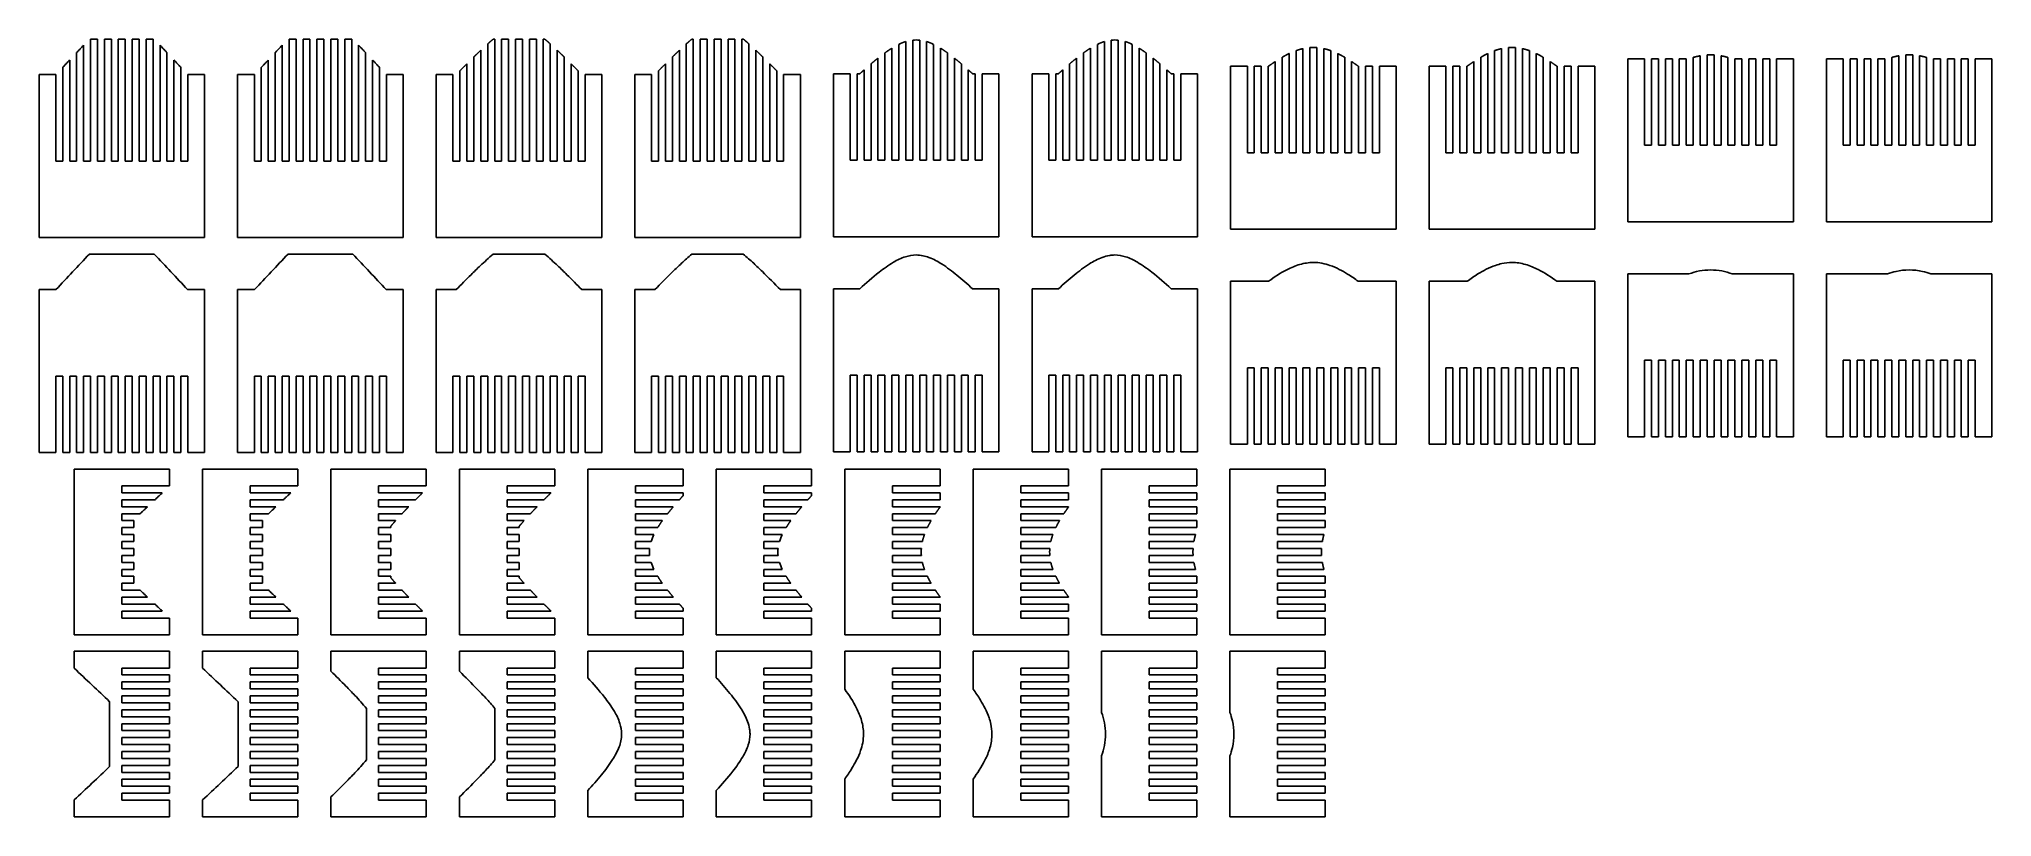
# Model space of a CAD drawing. Header units: millimetres. Extents: x -25 to 565, y 0 to 235.
import ezdxf

# ---------------------------------------------------------------- set-up
doc = ezdxf.new("R2010")
doc.units = ezdxf.units.MM
for name, color, linetype in [('x_lower_sheets', 7, 'CONTINUOUS'), ('x_upper_sheets', 7, 'CONTINUOUS'), ('y_lower_sheets', 7, 'CONTINUOUS'), ('y_upper_sheets', 7, 'CONTINUOUS')]:
    doc.layers.add(name, color=color, linetype=linetype)

msp = doc.modelspace()

# ---------------------------------------------------------------- linework, layer by layer
at = {"layer": 'x_lower_sheets'}
for points, degree in [([(-14.4, 50), (-14.4, 44.89)], 1), ([(-14.4, 50), (14.4, 50)], 1), ([(14.4, 44.95), (14.4, 50)], 1), ([(24.4, 50), (24.4, 44.89)], 1), ([(24.4, 50), (53.2, 50)], 1), ([(53.2, 44.95), (53.2, 50)], 1), ([(63.2, 50), (63.2, 43.98)], 1), ([(63.2, 50), (92, 50)], 1), ([(92, 44.95), (92, 50)], 1), ([(102, 50), (102, 43.98)], 1), ([(102, 50), (130.8, 50)], 1), ([(130.8, 44.95), (130.8, 50)], 1), ([(140.8, 50), (140.8, 42.02)], 1), ([(140.8, 50), (169.6, 50)], 1), ([(169.6, 44.95), (169.6, 50)], 1), ([(179.6, 50), (179.6, 42.02)], 1), ([(179.6, 50), (208.4, 50)], 1), ([(208.4, 44.95), (208.4, 50)], 1), ([(218.4, 50), (218.4, 38.56)], 1), ([(218.4, 50), (247.2, 50)], 1), ([(247.2, 44.95), (247.2, 50)], 1), ([(257.2, 50), (257.2, 38.56)], 1), ([(257.2, 50), (286, 50)], 1), ([(286, 44.95), (286, 50)], 1), ([(296, 50), (296, 31.54)], 1), ([(296, 50), (324.8, 50)], 1), ([(324.8, 44.95), (324.8, 50)], 1), ([(334.8, 50), (334.8, 31.54)], 1), ([(334.8, 50), (363.6, 50)], 1), ([(363.6, 44.95), (363.6, 50)], 1), ([(-3.67, 34.78), (-7.24, 38.17), (-10.82, 41.53), (-14.4, 44.89)], 3), ([(14.4, 44.95), (0, 44.95)], 1), ([(0, 44.95), (0, 43.9)], 1), ([(0, 42.85), (0, 43.9)], 1), ([(14.4, 42.85), (0, 42.85)], 1), ([(14.4, 40.75), (14.4, 42.85)], 1), ([(35.13, 34.78), (31.56, 38.17), (27.98, 41.53), (24.4, 44.89)], 3), ([(53.2, 44.95), (38.8, 44.95)], 1), ([(38.8, 44.95), (38.8, 43.9)], 1), ([(38.8, 42.85), (38.8, 43.9)], 1), ([(53.2, 42.85), (38.8, 42.85)], 1), ([(53.2, 40.75), (53.2, 42.85)], 1), ([(92, 44.95), (77.6, 44.95)], 1), ([(77.6, 44.95), (77.6, 43.9)], 1), ([(77.6, 42.85), (77.6, 43.9)], 1), ([(92, 42.85), (77.6, 42.85)], 1), ([(92, 40.75), (92, 42.85)], 1), ([(130.8, 44.95), (116.4, 44.95)], 1), ([(116.4, 44.95), (116.4, 43.9)], 1), ([(116.4, 42.85), (116.4, 43.9)], 1), ([(130.8, 42.85), (116.4, 42.85)], 1), ([(130.8, 40.75), (130.8, 42.85)], 1), ([(169.6, 44.95), (155.2, 44.95)], 1), ([(155.2, 44.95), (155.2, 43.9)], 1), ([(155.2, 42.85), (155.2, 43.9)], 1), ([(169.6, 42.85), (155.2, 42.85)], 1), ([(169.6, 40.75), (169.6, 42.85)], 1), ([(208.4, 44.95), (194, 44.95)], 1), ([(194, 44.95), (194, 43.9)], 1), ([(194, 42.85), (194, 43.9)], 1), ([(208.4, 42.85), (194, 42.85)], 1), ([(208.4, 40.75), (208.4, 42.85)], 1), ([(247.2, 44.95), (232.8, 44.95)], 1), ([(232.8, 44.95), (232.8, 43.9)], 1), ([(232.8, 42.85), (232.8, 43.9)], 1), ([(247.2, 42.85), (232.8, 42.85)], 1), ([(247.2, 40.75), (247.2, 42.85)], 1), ([(286, 44.95), (271.6, 44.95)], 1), ([(271.6, 44.95), (271.6, 43.9)], 1), ([(271.6, 42.85), (271.6, 43.9)], 1), ([(286, 42.85), (271.6, 42.85)], 1), ([(286, 40.75), (286, 42.85)], 1), ([(324.8, 44.95), (310.4, 44.95)], 1), ([(310.4, 44.95), (310.4, 43.9)], 1), ([(310.4, 42.85), (310.4, 43.9)], 1), ([(324.8, 42.85), (310.4, 42.85)], 1), ([(324.8, 40.75), (324.8, 42.85)], 1), ([(363.6, 44.95), (349.2, 44.95)], 1), ([(349.2, 44.95), (349.2, 43.9)], 1), ([(349.2, 42.85), (349.2, 43.9)], 1), ([(363.6, 42.85), (349.2, 42.85)], 1), ([(363.6, 40.75), (363.6, 42.85)], 1), ([(14.4, 40.75), (0, 40.75)], 1), ([(0, 40.75), (0, 39.7)], 1), ([(0, 38.65), (0, 39.7)], 1), ([(14.4, 38.65), (0, 38.65)], 1), ([(14.4, 36.55), (0, 36.55)], 1), ([(0, 36.55), (0, 35.5)], 1), ([(0, 34.45), (0, 35.5)], 1), ([(14.4, 36.55), (14.4, 38.65)], 1), ([(53.2, 40.75), (38.8, 40.75)], 1), ([(38.8, 40.75), (38.8, 39.7)], 1), ([(38.8, 38.65), (38.8, 39.7)], 1), ([(53.2, 38.65), (38.8, 38.65)], 1), ([(53.2, 36.55), (38.8, 36.55)], 1), ([(38.8, 36.55), (38.8, 35.5)], 1), ([(38.8, 34.45), (38.8, 35.5)], 1), ([(53.2, 36.55), (53.2, 38.65)], 1), ([(92, 40.75), (77.6, 40.75)], 1), ([(77.6, 40.75), (77.6, 39.7)], 1), ([(77.6, 38.65), (77.6, 39.7)], 1), ([(92, 38.65), (77.6, 38.65)], 1), ([(92, 36.55), (77.6, 36.55)], 1), ([(77.6, 36.55), (77.6, 35.5)], 1), ([(77.6, 34.45), (77.6, 35.5)], 1), ([(92, 36.55), (92, 38.65)], 1), ([(130.8, 40.75), (116.4, 40.75)], 1), ([(116.4, 40.75), (116.4, 39.7)], 1), ([(116.4, 38.65), (116.4, 39.7)], 1), ([(130.8, 38.65), (116.4, 38.65)], 1), ([(130.8, 36.55), (116.4, 36.55)], 1), ([(116.4, 36.55), (116.4, 35.5)], 1), ([(116.4, 34.45), (116.4, 35.5)], 1), ([(130.8, 36.55), (130.8, 38.65)], 1), ([(169.6, 40.75), (155.2, 40.75)], 1), ([(155.2, 40.75), (155.2, 39.7)], 1), ([(155.2, 38.65), (155.2, 39.7)], 1), ([(169.6, 38.65), (155.2, 38.65)], 1), ([(169.6, 36.55), (155.2, 36.55)], 1), ([(155.2, 36.55), (155.2, 35.5)], 1), ([(155.2, 34.45), (155.2, 35.5)], 1), ([(169.6, 36.55), (169.6, 38.65)], 1), ([(208.4, 40.75), (194, 40.75)], 1), ([(194, 40.75), (194, 39.7)], 1), ([(194, 38.65), (194, 39.7)], 1), ([(208.4, 38.65), (194, 38.65)], 1), ([(208.4, 36.55), (194, 36.55)], 1), ([(194, 36.55), (194, 35.5)], 1), ([(194, 34.45), (194, 35.5)], 1), ([(208.4, 36.55), (208.4, 38.65)], 1), ([(247.2, 40.75), (232.8, 40.75)], 1), ([(232.8, 40.75), (232.8, 39.7)], 1), ([(232.8, 38.65), (232.8, 39.7)], 1), ([(247.2, 38.65), (232.8, 38.65)], 1), ([(247.2, 36.55), (232.8, 36.55)], 1), ([(232.8, 36.55), (232.8, 35.5)], 1), ([(232.8, 34.45), (232.8, 35.5)], 1), ([(247.2, 36.55), (247.2, 38.65)], 1), ([(286, 40.75), (271.6, 40.75)], 1), ([(271.6, 40.75), (271.6, 39.7)], 1), ([(271.6, 38.65), (271.6, 39.7)], 1), ([(286, 38.65), (271.6, 38.65)], 1), ([(286, 36.55), (271.6, 36.55)], 1), ([(271.6, 36.55), (271.6, 35.5)], 1), ([(271.6, 34.45), (271.6, 35.5)], 1), ([(286, 36.55), (286, 38.65)], 1), ([(324.8, 40.75), (310.4, 40.75)], 1), ([(310.4, 40.75), (310.4, 39.7)], 1), ([(310.4, 38.65), (310.4, 39.7)], 1), ([(324.8, 38.65), (310.4, 38.65)], 1), ([(324.8, 36.55), (310.4, 36.55)], 1), ([(310.4, 36.55), (310.4, 35.5)], 1), ([(310.4, 34.45), (310.4, 35.5)], 1), ([(324.8, 36.55), (324.8, 38.65)], 1), ([(363.6, 40.75), (349.2, 40.75)], 1), ([(349.2, 40.75), (349.2, 39.7)], 1), ([(349.2, 38.65), (349.2, 39.7)], 1), ([(363.6, 38.65), (349.2, 38.65)], 1), ([(363.6, 36.55), (349.2, 36.55)], 1), ([(349.2, 36.55), (349.2, 35.5)], 1), ([(349.2, 34.45), (349.2, 35.5)], 1), ([(363.6, 36.55), (363.6, 38.65)], 1), ([(-3.67, 34.78), (-3.67, 15.22)], 1), ([(14.4, 34.45), (0, 34.45)], 1), ([(14.4, 32.35), (0, 32.35)], 1), ([(0, 32.35), (0, 31.3)], 1), ([(0, 30.25), (0, 31.3)], 1), ([(14.4, 30.25), (0, 30.25)], 1), ([(14.4, 32.35), (14.4, 34.45)], 1), ([(14.4, 28.15), (14.4, 30.25)], 1), ([(35.13, 34.78), (35.13, 15.22)], 1), ([(53.2, 34.45), (38.8, 34.45)], 1), ([(53.2, 32.35), (38.8, 32.35)], 1), ([(38.8, 32.35), (38.8, 31.3)], 1), ([(38.8, 30.25), (38.8, 31.3)], 1), ([(53.2, 30.25), (38.8, 30.25)], 1), ([(53.2, 32.35), (53.2, 34.45)], 1), ([(53.2, 28.15), (53.2, 30.25)], 1), ([(73.93, 32.77), (73.93, 17.23)], 1), ([(92, 34.45), (77.6, 34.45)], 1), ([(92, 32.35), (77.6, 32.35)], 1), ([(77.6, 32.35), (77.6, 31.3)], 1), ([(77.6, 30.25), (77.6, 31.3)], 1), ([(92, 30.25), (77.6, 30.25)], 1), ([(92, 32.35), (92, 34.45)], 1), ([(92, 28.15), (92, 30.25)], 1), ([(112.73, 32.77), (112.73, 17.23)], 1), ([(130.8, 34.45), (116.4, 34.45)], 1), ([(130.8, 32.35), (116.4, 32.35)], 1), ([(116.4, 32.35), (116.4, 31.3)], 1), ([(116.4, 30.25), (116.4, 31.3)], 1), ([(130.8, 30.25), (116.4, 30.25)], 1), ([(130.8, 32.35), (130.8, 34.45)], 1), ([(130.8, 28.15), (130.8, 30.25)], 1), ([(169.6, 34.45), (155.2, 34.45)], 1), ([(169.6, 32.35), (155.2, 32.35)], 1), ([(155.2, 32.35), (155.2, 31.3)], 1), ([(155.2, 30.25), (155.2, 31.3)], 1), ([(169.6, 30.25), (155.2, 30.25)], 1), ([(169.6, 32.35), (169.6, 34.45)], 1), ([(169.6, 28.15), (169.6, 30.25)], 1), ([(208.4, 34.45), (194, 34.45)], 1), ([(208.4, 32.35), (194, 32.35)], 1), ([(194, 32.35), (194, 31.3)], 1), ([(194, 30.25), (194, 31.3)], 1), ([(208.4, 30.25), (194, 30.25)], 1), ([(208.4, 32.35), (208.4, 34.45)], 1), ([(208.4, 28.15), (208.4, 30.25)], 1), ([(247.2, 34.45), (232.8, 34.45)], 1), ([(247.2, 32.35), (232.8, 32.35)], 1), ([(232.8, 32.35), (232.8, 31.3)], 1), ([(232.8, 30.25), (232.8, 31.3)], 1), ([(247.2, 30.25), (232.8, 30.25)], 1), ([(247.2, 32.35), (247.2, 34.45)], 1), ([(247.2, 28.15), (247.2, 30.25)], 1), ([(286, 34.45), (271.6, 34.45)], 1), ([(286, 32.35), (271.6, 32.35)], 1), ([(271.6, 32.35), (271.6, 31.3)], 1), ([(271.6, 30.25), (271.6, 31.3)], 1), ([(286, 30.25), (271.6, 30.25)], 1), ([(286, 32.35), (286, 34.45)], 1), ([(286, 28.15), (286, 30.25)], 1), ([(324.8, 34.45), (310.4, 34.45)], 1), ([(324.8, 32.35), (310.4, 32.35)], 1), ([(310.4, 32.35), (310.4, 31.3)], 1), ([(310.4, 30.25), (310.4, 31.3)], 1), ([(324.8, 30.25), (310.4, 30.25)], 1), ([(324.8, 32.35), (324.8, 34.45)], 1), ([(324.8, 28.15), (324.8, 30.25)], 1), ([(363.6, 34.45), (349.2, 34.45)], 1), ([(363.6, 32.35), (349.2, 32.35)], 1), ([(349.2, 32.35), (349.2, 31.3)], 1), ([(349.2, 30.25), (349.2, 31.3)], 1), ([(363.6, 30.25), (349.2, 30.25)], 1), ([(363.6, 32.35), (363.6, 34.45)], 1), ([(363.6, 28.15), (363.6, 30.25)], 1), ([(14.4, 28.15), (0, 28.15)], 1), ([(0, 28.15), (0, 27.1)], 1), ([(0, 26.05), (0, 27.1)], 1), ([(14.4, 26.05), (0, 26.05)], 1), ([(14.4, 23.95), (0, 23.95)], 1), ([(0, 23.95), (0, 22.9)], 1), ([(14.4, 23.95), (14.4, 26.05)], 1), ([(53.2, 28.15), (38.8, 28.15)], 1), ([(38.8, 28.15), (38.8, 27.1)], 1), ([(38.8, 26.05), (38.8, 27.1)], 1), ([(53.2, 26.05), (38.8, 26.05)], 1), ([(53.2, 23.95), (38.8, 23.95)], 1), ([(38.8, 23.95), (38.8, 22.9)], 1), ([(53.2, 23.95), (53.2, 26.05)], 1), ([(92, 28.15), (77.6, 28.15)], 1), ([(77.6, 28.15), (77.6, 27.1)], 1), ([(77.6, 26.05), (77.6, 27.1)], 1), ([(92, 26.05), (77.6, 26.05)], 1), ([(92, 23.95), (77.6, 23.95)], 1), ([(77.6, 23.95), (77.6, 22.9)], 1), ([(92, 23.95), (92, 26.05)], 1), ([(130.8, 28.15), (116.4, 28.15)], 1), ([(116.4, 28.15), (116.4, 27.1)], 1), ([(116.4, 26.05), (116.4, 27.1)], 1), ([(130.8, 26.05), (116.4, 26.05)], 1), ([(130.8, 23.95), (116.4, 23.95)], 1), ([(116.4, 23.95), (116.4, 22.9)], 1), ([(130.8, 23.95), (130.8, 26.05)], 1), ([(169.6, 28.15), (155.2, 28.15)], 1), ([(155.2, 28.15), (155.2, 27.1)], 1), ([(155.2, 26.05), (155.2, 27.1)], 1), ([(169.6, 26.05), (155.2, 26.05)], 1), ([(169.6, 23.95), (155.2, 23.95)], 1), ([(155.2, 23.95), (155.2, 22.9)], 1), ([(169.6, 23.95), (169.6, 26.05)], 1), ([(208.4, 28.15), (194, 28.15)], 1), ([(194, 28.15), (194, 27.1)], 1), ([(194, 26.05), (194, 27.1)], 1), ([(208.4, 26.05), (194, 26.05)], 1), ([(208.4, 23.95), (194, 23.95)], 1), ([(194, 23.95), (194, 22.9)], 1), ([(208.4, 23.95), (208.4, 26.05)], 1), ([(247.2, 28.15), (232.8, 28.15)], 1), ([(232.8, 28.15), (232.8, 27.1)], 1), ([(232.8, 26.05), (232.8, 27.1)], 1), ([(247.2, 26.05), (232.8, 26.05)], 1), ([(247.2, 23.95), (232.8, 23.95)], 1), ([(232.8, 23.95), (232.8, 22.9)], 1), ([(247.2, 23.95), (247.2, 26.05)], 1), ([(286, 28.15), (271.6, 28.15)], 1), ([(271.6, 28.15), (271.6, 27.1)], 1), ([(271.6, 26.05), (271.6, 27.1)], 1), ([(286, 26.05), (271.6, 26.05)], 1), ([(286, 23.95), (271.6, 23.95)], 1), ([(271.6, 23.95), (271.6, 22.9)], 1), ([(286, 23.95), (286, 26.05)], 1), ([(324.8, 28.15), (310.4, 28.15)], 1), ([(310.4, 28.15), (310.4, 27.1)], 1), ([(310.4, 26.05), (310.4, 27.1)], 1), ([(324.8, 26.05), (310.4, 26.05)], 1), ([(324.8, 23.95), (310.4, 23.95)], 1), ([(310.4, 23.95), (310.4, 22.9)], 1), ([(324.8, 23.95), (324.8, 26.05)], 1), ([(363.6, 28.15), (349.2, 28.15)], 1), ([(349.2, 28.15), (349.2, 27.1)], 1), ([(349.2, 26.05), (349.2, 27.1)], 1), ([(363.6, 26.05), (349.2, 26.05)], 1), ([(363.6, 23.95), (349.2, 23.95)], 1), ([(349.2, 23.95), (349.2, 22.9)], 1), ([(363.6, 23.95), (363.6, 26.05)], 1), ([(0, 21.85), (0, 22.9)], 1), ([(14.4, 21.85), (0, 21.85)], 1), ([(14.4, 19.75), (0, 19.75)], 1), ([(0, 19.75), (0, 18.7)], 1), ([(0, 17.65), (0, 18.7)], 1), ([(14.4, 19.75), (14.4, 21.85)], 1), ([(38.8, 21.85), (38.8, 22.9)], 1), ([(53.2, 21.85), (38.8, 21.85)], 1), ([(53.2, 19.75), (38.8, 19.75)], 1), ([(38.8, 19.75), (38.8, 18.7)], 1), ([(38.8, 17.65), (38.8, 18.7)], 1), ([(53.2, 19.75), (53.2, 21.85)], 1), ([(77.6, 21.85), (77.6, 22.9)], 1), ([(92, 21.85), (77.6, 21.85)], 1), ([(92, 19.75), (77.6, 19.75)], 1), ([(77.6, 19.75), (77.6, 18.7)], 1), ([(77.6, 17.65), (77.6, 18.7)], 1), ([(92, 19.75), (92, 21.85)], 1), ([(116.4, 21.85), (116.4, 22.9)], 1), ([(130.8, 21.85), (116.4, 21.85)], 1), ([(130.8, 19.75), (116.4, 19.75)], 1), ([(116.4, 19.75), (116.4, 18.7)], 1), ([(116.4, 17.65), (116.4, 18.7)], 1), ([(130.8, 19.75), (130.8, 21.85)], 1), ([(155.2, 21.85), (155.2, 22.9)], 1), ([(169.6, 21.85), (155.2, 21.85)], 1), ([(169.6, 19.75), (155.2, 19.75)], 1), ([(155.2, 19.75), (155.2, 18.7)], 1), ([(155.2, 17.65), (155.2, 18.7)], 1), ([(169.6, 19.75), (169.6, 21.85)], 1), ([(194, 21.85), (194, 22.9)], 1), ([(208.4, 21.85), (194, 21.85)], 1), ([(208.4, 19.75), (194, 19.75)], 1), ([(194, 19.75), (194, 18.7)], 1), ([(194, 17.65), (194, 18.7)], 1), ([(208.4, 19.75), (208.4, 21.85)], 1), ([(232.8, 21.85), (232.8, 22.9)], 1), ([(247.2, 21.85), (232.8, 21.85)], 1), ([(247.2, 19.75), (232.8, 19.75)], 1), ([(232.8, 19.75), (232.8, 18.7)], 1), ([(232.8, 17.65), (232.8, 18.7)], 1), ([(247.2, 19.75), (247.2, 21.85)], 1), ([(271.6, 21.85), (271.6, 22.9)], 1), ([(286, 21.85), (271.6, 21.85)], 1), ([(286, 19.75), (271.6, 19.75)], 1), ([(271.6, 19.75), (271.6, 18.7)], 1), ([(271.6, 17.65), (271.6, 18.7)], 1), ([(286, 19.75), (286, 21.85)], 1), ([(296, 18.46), (296, 0)], 1), ([(310.4, 21.85), (310.4, 22.9)], 1), ([(324.8, 21.85), (310.4, 21.85)], 1), ([(324.8, 19.75), (310.4, 19.75)], 1), ([(310.4, 19.75), (310.4, 18.7)], 1), ([(310.4, 17.65), (310.4, 18.7)], 1), ([(324.8, 19.75), (324.8, 21.85)], 1), ([(334.8, 18.46), (334.8, 0)], 1), ([(349.2, 21.85), (349.2, 22.9)], 1), ([(363.6, 21.85), (349.2, 21.85)], 1), ([(363.6, 19.75), (349.2, 19.75)], 1), ([(349.2, 19.75), (349.2, 18.7)], 1), ([(349.2, 17.65), (349.2, 18.7)], 1), ([(363.6, 19.75), (363.6, 21.85)], 1), ([(-3.67, 15.22), (-7.24, 11.83), (-10.82, 8.47), (-14.4, 5.11)], 3), ([(14.4, 17.65), (0, 17.65)], 1), ([(14.4, 15.55), (0, 15.55)], 1), ([(0, 15.55), (0, 14.5)], 1), ([(0, 13.45), (0, 14.5)], 1), ([(14.4, 13.45), (0, 13.45)], 1), ([(14.4, 15.55), (14.4, 17.65)], 1), ([(14.4, 11.35), (14.4, 13.45)], 1), ([(35.13, 15.22), (31.56, 11.83), (27.98, 8.47), (24.4, 5.11)], 3), ([(53.2, 17.65), (38.8, 17.65)], 1), ([(53.2, 15.55), (38.8, 15.55)], 1), ([(38.8, 15.55), (38.8, 14.5)], 1), ([(38.8, 13.45), (38.8, 14.5)], 1), ([(53.2, 13.45), (38.8, 13.45)], 1), ([(53.2, 15.55), (53.2, 17.65)], 1), ([(53.2, 11.35), (53.2, 13.45)], 1), ([(92, 17.65), (77.6, 17.65)], 1), ([(92, 15.55), (77.6, 15.55)], 1), ([(77.6, 15.55), (77.6, 14.5)], 1), ([(77.6, 13.45), (77.6, 14.5)], 1), ([(92, 13.45), (77.6, 13.45)], 1), ([(92, 15.55), (92, 17.65)], 1), ([(92, 11.35), (92, 13.45)], 1), ([(130.8, 17.65), (116.4, 17.65)], 1), ([(130.8, 15.55), (116.4, 15.55)], 1), ([(116.4, 15.55), (116.4, 14.5)], 1), ([(116.4, 13.45), (116.4, 14.5)], 1), ([(130.8, 13.45), (116.4, 13.45)], 1), ([(130.8, 15.55), (130.8, 17.65)], 1), ([(130.8, 11.35), (130.8, 13.45)], 1), ([(169.6, 17.65), (155.2, 17.65)], 1), ([(169.6, 15.55), (155.2, 15.55)], 1), ([(155.2, 15.55), (155.2, 14.5)], 1), ([(155.2, 13.45), (155.2, 14.5)], 1), ([(169.6, 13.45), (155.2, 13.45)], 1), ([(169.6, 15.55), (169.6, 17.65)], 1), ([(169.6, 11.35), (169.6, 13.45)], 1), ([(208.4, 17.65), (194, 17.65)], 1), ([(208.4, 15.55), (194, 15.55)], 1), ([(194, 15.55), (194, 14.5)], 1), ([(194, 13.45), (194, 14.5)], 1), ([(208.4, 13.45), (194, 13.45)], 1), ([(208.4, 15.55), (208.4, 17.65)], 1), ([(208.4, 11.35), (208.4, 13.45)], 1), ([(247.2, 17.65), (232.8, 17.65)], 1), ([(247.2, 15.55), (232.8, 15.55)], 1), ([(232.8, 15.55), (232.8, 14.5)], 1), ([(232.8, 13.45), (232.8, 14.5)], 1), ([(247.2, 13.45), (232.8, 13.45)], 1), ([(247.2, 15.55), (247.2, 17.65)], 1), ([(247.2, 11.35), (247.2, 13.45)], 1), ([(286, 17.65), (271.6, 17.65)], 1), ([(286, 15.55), (271.6, 15.55)], 1), ([(271.6, 15.55), (271.6, 14.5)], 1), ([(271.6, 13.45), (271.6, 14.5)], 1), ([(286, 13.45), (271.6, 13.45)], 1), ([(286, 15.55), (286, 17.65)], 1), ([(286, 11.35), (286, 13.45)], 1), ([(324.8, 17.65), (310.4, 17.65)], 1), ([(324.8, 15.55), (310.4, 15.55)], 1), ([(310.4, 15.55), (310.4, 14.5)], 1), ([(310.4, 13.45), (310.4, 14.5)], 1), ([(324.8, 13.45), (310.4, 13.45)], 1), ([(324.8, 15.55), (324.8, 17.65)], 1), ([(324.8, 11.35), (324.8, 13.45)], 1), ([(363.6, 17.65), (349.2, 17.65)], 1), ([(363.6, 15.55), (349.2, 15.55)], 1), ([(349.2, 15.55), (349.2, 14.5)], 1), ([(349.2, 13.45), (349.2, 14.5)], 1), ([(363.6, 13.45), (349.2, 13.45)], 1), ([(363.6, 15.55), (363.6, 17.65)], 1), ([(363.6, 11.35), (363.6, 13.45)], 1), ([(14.4, 11.35), (0, 11.35)], 1), ([(0, 11.35), (0, 10.3)], 1), ([(0, 9.25), (0, 10.3)], 1), ([(14.4, 9.25), (0, 9.25)], 1), ([(14.4, 7.15), (0, 7.15)], 1), ([(0, 7.15), (0, 6.1)], 1), ([(0, 5.05), (0, 6.1)], 1), ([(14.4, 7.15), (14.4, 9.25)], 1), ([(53.2, 11.35), (38.8, 11.35)], 1), ([(38.8, 11.35), (38.8, 10.3)], 1), ([(38.8, 9.25), (38.8, 10.3)], 1), ([(53.2, 9.25), (38.8, 9.25)], 1), ([(53.2, 7.15), (38.8, 7.15)], 1), ([(38.8, 7.15), (38.8, 6.1)], 1), ([(38.8, 5.05), (38.8, 6.1)], 1), ([(53.2, 7.15), (53.2, 9.25)], 1), ([(63.2, 6.02), (63.2, 0)], 1), ([(92, 11.35), (77.6, 11.35)], 1), ([(77.6, 11.35), (77.6, 10.3)], 1), ([(77.6, 9.25), (77.6, 10.3)], 1), ([(92, 9.25), (77.6, 9.25)], 1), ([(92, 7.15), (77.6, 7.15)], 1), ([(77.6, 7.15), (77.6, 6.1)], 1), ([(77.6, 5.05), (77.6, 6.1)], 1), ([(92, 7.15), (92, 9.25)], 1), ([(102, 6.02), (102, 0)], 1), ([(130.8, 11.35), (116.4, 11.35)], 1), ([(116.4, 11.35), (116.4, 10.3)], 1), ([(116.4, 9.25), (116.4, 10.3)], 1), ([(130.8, 9.25), (116.4, 9.25)], 1), ([(130.8, 7.15), (116.4, 7.15)], 1), ([(116.4, 7.15), (116.4, 6.1)], 1), ([(116.4, 5.05), (116.4, 6.1)], 1), ([(130.8, 7.15), (130.8, 9.25)], 1), ([(140.8, 7.98), (140.8, 0)], 1), ([(169.6, 11.35), (155.2, 11.35)], 1), ([(155.2, 11.35), (155.2, 10.3)], 1), ([(155.2, 9.25), (155.2, 10.3)], 1), ([(169.6, 9.25), (155.2, 9.25)], 1), ([(169.6, 7.15), (155.2, 7.15)], 1), ([(155.2, 7.15), (155.2, 6.1)], 1), ([(155.2, 5.05), (155.2, 6.1)], 1), ([(169.6, 7.15), (169.6, 9.25)], 1), ([(179.6, 7.98), (179.6, 0)], 1), ([(208.4, 11.35), (194, 11.35)], 1), ([(194, 11.35), (194, 10.3)], 1), ([(194, 9.25), (194, 10.3)], 1), ([(208.4, 9.25), (194, 9.25)], 1), ([(208.4, 7.15), (194, 7.15)], 1), ([(194, 7.15), (194, 6.1)], 1), ([(194, 5.05), (194, 6.1)], 1), ([(208.4, 7.15), (208.4, 9.25)], 1), ([(218.4, 11.44), (218.4, 0)], 1), ([(247.2, 11.35), (232.8, 11.35)], 1), ([(232.8, 11.35), (232.8, 10.3)], 1), ([(232.8, 9.25), (232.8, 10.3)], 1), ([(247.2, 9.25), (232.8, 9.25)], 1), ([(247.2, 7.15), (232.8, 7.15)], 1), ([(232.8, 7.15), (232.8, 6.1)], 1), ([(232.8, 5.05), (232.8, 6.1)], 1), ([(247.2, 7.15), (247.2, 9.25)], 1), ([(257.2, 11.44), (257.2, 0)], 1), ([(286, 11.35), (271.6, 11.35)], 1), ([(271.6, 11.35), (271.6, 10.3)], 1), ([(271.6, 9.25), (271.6, 10.3)], 1), ([(286, 9.25), (271.6, 9.25)], 1), ([(286, 7.15), (271.6, 7.15)], 1), ([(271.6, 7.15), (271.6, 6.1)], 1), ([(271.6, 5.05), (271.6, 6.1)], 1), ([(286, 7.15), (286, 9.25)], 1), ([(324.8, 11.35), (310.4, 11.35)], 1), ([(310.4, 11.35), (310.4, 10.3)], 1), ([(310.4, 9.25), (310.4, 10.3)], 1), ([(324.8, 9.25), (310.4, 9.25)], 1), ([(324.8, 7.15), (310.4, 7.15)], 1), ([(310.4, 7.15), (310.4, 6.1)], 1), ([(310.4, 5.05), (310.4, 6.1)], 1), ([(324.8, 7.15), (324.8, 9.25)], 1), ([(363.6, 11.35), (349.2, 11.35)], 1), ([(349.2, 11.35), (349.2, 10.3)], 1), ([(349.2, 9.25), (349.2, 10.3)], 1), ([(363.6, 9.25), (349.2, 9.25)], 1), ([(363.6, 7.15), (349.2, 7.15)], 1), ([(349.2, 7.15), (349.2, 6.1)], 1), ([(349.2, 5.05), (349.2, 6.1)], 1), ([(363.6, 7.15), (363.6, 9.25)], 1), ([(-14.4, 5.11), (-14.4, 0)], 1), ([(-14.4, 0), (14.4, 0)], 1), ([(14.4, 5.05), (0, 5.05)], 1), ([(14.4, 0), (14.4, 5.05)], 1), ([(24.4, 5.11), (24.4, 0)], 1), ([(24.4, 0), (53.2, 0)], 1), ([(53.2, 5.05), (38.8, 5.05)], 1), ([(53.2, 0), (53.2, 5.05)], 1), ([(63.2, 0), (92, 0)], 1), ([(92, 5.05), (77.6, 5.05)], 1), ([(92, 0), (92, 5.05)], 1), ([(102, 0), (130.8, 0)], 1), ([(130.8, 5.05), (116.4, 5.05)], 1), ([(130.8, 0), (130.8, 5.05)], 1), ([(140.8, 0), (169.6, 0)], 1), ([(169.6, 5.05), (155.2, 5.05)], 1), ([(169.6, 0), (169.6, 5.05)], 1), ([(179.6, 0), (208.4, 0)], 1), ([(208.4, 5.05), (194, 5.05)], 1), ([(208.4, 0), (208.4, 5.05)], 1), ([(218.4, 0), (247.2, 0)], 1), ([(247.2, 5.05), (232.8, 5.05)], 1), ([(247.2, 0), (247.2, 5.05)], 1), ([(257.2, 0), (286, 0)], 1), ([(286, 5.05), (271.6, 5.05)], 1), ([(286, 0), (286, 5.05)], 1), ([(296, 0), (324.8, 0)], 1), ([(324.8, 5.05), (310.4, 5.05)], 1), ([(324.8, 0), (324.8, 5.05)], 1), ([(334.8, 0), (363.6, 0)], 1), ([(363.6, 5.05), (349.2, 5.05)], 1), ([(363.6, 0), (363.6, 5.05)], 1)]:
    msp.add_open_spline(points, degree=degree, dxfattribs=at)
for points, knots in [([(73.93, 32.77), (72.78, 34.14), (71.6, 35.43), (70.41, 36.69), (69.51, 37.64), (68.61, 38.57), (67.7, 39.49), (66.21, 41.01), (64.71, 42.5), (63.2, 43.98)], [0, 0, 0, 0, 0.334197, 0.334197, 0.334197, 0.585446, 0.585446, 0.585446, 1, 1, 1, 1]), ([(112.73, 32.77), (111.82, 33.85), (110.89, 34.89), (109.95, 35.9), (109.12, 36.79), (108.29, 37.66), (107.45, 38.52), (105.64, 40.38), (103.83, 42.19), (102, 43.98)], [0, 0, 0, 0, 0.264838, 0.264838, 0.264838, 0.498043, 0.498043, 0.498043, 1, 1, 1, 1]), ([(140.8, 42.02), (142.49, 40.16), (144.17, 38.25), (145.79, 36.2), (146.84, 34.84), (147.88, 33.43), (148.81, 31.84), (149.45, 30.75), (150.05, 29.57), (150.47, 28.21), (150.79, 27.22), (150.99, 26.12), (150.99, 25)], [0, 0, 0, 0, 0.410661, 0.410661, 0.410661, 0.680197, 0.680197, 0.680197, 0.864949, 0.864949, 0.864949, 1, 1, 1, 1]), ([(179.6, 7.98), (181.3, 9.84), (182.98, 11.75), (184.6, 13.82), (185.65, 15.17), (186.69, 16.59), (187.62, 18.18), (188.25, 19.27), (188.85, 20.44), (189.27, 21.79), (189.59, 22.79), (189.8, 23.9), (189.79, 25.04), (189.79, 25.54), (189.75, 26.03), (189.67, 26.51), (189.55, 27.33), (189.33, 28.09), (189.07, 28.81), (188.54, 30.24), (187.85, 31.49), (187.12, 32.65), (186.06, 34.32), (184.91, 35.81), (183.74, 37.26), (182.39, 38.91), (181, 40.49), (179.6, 42.02)], [0, 0, 0, 0, 0.205825, 0.205825, 0.205825, 0.340684, 0.340684, 0.340684, 0.432536, 0.432536, 0.432536, 0.500757, 0.500757, 0.500757, 0.530715, 0.530715, 0.530715, 0.58125, 0.58125, 0.58125, 0.683096, 0.683096, 0.683096, 0.830295, 0.830295, 0.830295, 1, 1, 1, 1]), ([(218.4, 38.56), (219.67, 36.81), (220.9, 34.96), (221.97, 32.86), (222.55, 31.71), (223.09, 30.46), (223.48, 29.1), (223.85, 27.82), (224.09, 26.42), (224.08, 25)], [0, 0, 0, 0, 0.485129, 0.485129, 0.485129, 0.751468, 0.751468, 0.751468, 1, 1, 1, 1]), ([(257.2, 11.44), (258.47, 13.19), (259.7, 15.04), (260.77, 17.14), (261.35, 18.29), (261.89, 19.54), (262.28, 20.9), (262.66, 22.19), (262.89, 23.6), (262.88, 25.03), (262.88, 26.06), (262.76, 27.09), (262.55, 28.05), (262.4, 28.71), (262.22, 29.35), (262.01, 29.96), (261.32, 31.96), (260.39, 33.68), (259.41, 35.29), (258.7, 36.44), (257.96, 37.52), (257.2, 38.56)], [0, 0, 0, 0, 0.24261, 0.24261, 0.24261, 0.375777, 0.375777, 0.375777, 0.500958, 0.500958, 0.500958, 0.591022, 0.591022, 0.591022, 0.652696, 0.652696, 0.652696, 0.855239, 0.855239, 0.855239, 1, 1, 1, 1]), ([(296, 31.54), (296.35, 30.55), (296.65, 29.5), (296.85, 28.4), (297.06, 27.3), (297.18, 26.16), (297.18, 25)], [0, 0, 0, 0, 0.5, 0.5, 0.5, 1, 1, 1, 1]), ([(334.8, 18.46), (335.09, 19.27), (335.33, 20.11), (335.53, 20.99), (335.81, 22.27), (335.98, 23.62), (335.98, 24.98), (335.98, 26.34), (335.82, 27.69), (335.54, 28.97), (335.34, 29.86), (335.09, 30.72), (334.8, 31.54)], [0, 0, 0, 0, 0.203837, 0.203837, 0.203837, 0.498787, 0.498787, 0.498787, 0.792961, 0.792961, 0.792961, 1, 1, 1, 1]), ([(150.99, 25), (150.99, 24.32), (150.92, 23.64), (150.79, 22.99), (150.66, 22.35), (150.47, 21.73), (150.26, 21.15), (149.72, 19.72), (149.02, 18.47), (148.29, 17.31), (147.23, 15.64), (146.08, 14.14), (144.91, 12.7), (143.56, 11.06), (142.19, 9.5), (140.8, 7.98)], [0, 0, 0, 0, 0.082231, 0.082231, 0.082231, 0.164463, 0.164463, 0.164463, 0.368632, 0.368632, 0.368632, 0.663658, 0.663658, 0.663658, 1, 1, 1, 1]), ([(224.08, 25), (224.09, 24.12), (224, 23.24), (223.84, 22.41), (223.68, 21.57), (223.46, 20.77), (223.2, 20.01), (222.5, 18.01), (221.57, 16.28), (220.58, 14.67), (219.88, 13.54), (219.15, 12.47), (218.4, 11.44)], [0, 0, 0, 0, 0.153889, 0.153889, 0.153889, 0.307779, 0.307779, 0.307779, 0.713637, 0.713637, 0.713637, 1, 1, 1, 1]), ([(297.18, 25), (297.18, 23.84), (297.06, 22.7), (296.85, 21.6), (296.65, 20.5), (296.35, 19.45), (296, 18.46)], [0, 0, 0, 0, 0.5, 0.5, 0.5, 1, 1, 1, 1]), ([(73.93, 17.23), (72.78, 15.86), (71.6, 14.57), (70.41, 13.31), (69.51, 12.36), (68.61, 11.43), (67.7, 10.51), (66.21, 8.99), (64.71, 7.5), (63.2, 6.02)], [0, 0, 0, 0, 0.334197, 0.334197, 0.334197, 0.585446, 0.585446, 0.585446, 1, 1, 1, 1]), ([(112.73, 17.23), (111.82, 16.15), (110.89, 15.11), (109.95, 14.1), (109.12, 13.21), (108.29, 12.34), (107.45, 11.48), (105.64, 9.62), (103.83, 7.81), (102, 6.02)], [0, 0, 0, 0, 0.264838, 0.264838, 0.264838, 0.498043, 0.498043, 0.498043, 1, 1, 1, 1])]:
    msp.add_open_spline(points, degree=3, knots=knots, dxfattribs=at)
at = {"layer": 'x_upper_sheets'}
for points, degree in [([(-9.78, 169.93), (-13.17, 166.36), (-16.53, 162.78), (-19.89, 159.2)], 3), ([(-9.78, 169.93), (9.78, 169.93)], 1), ([(9.78, 169.93), (13.17, 166.36), (16.53, 162.78), (19.89, 159.2)], 3), ([(50.22, 169.93), (46.83, 166.36), (43.47, 162.78), (40.11, 159.2)], 3), ([(50.22, 169.93), (69.78, 169.93)], 1), ([(69.78, 169.93), (73.17, 166.36), (76.53, 162.78), (79.89, 159.2)], 3), ([(112.23, 169.93), (127.77, 169.93)], 1), ([(172.23, 169.93), (187.77, 169.93)], 1), ([(215, 110.27), (215, 159.47)], 1), ([(215, 159.47), (222.98, 159.47)], 1), ([(257.02, 159.47), (265, 159.47)], 1), ([(265, 110.27), (265, 159.47)], 1), ([(275, 110.27), (275, 159.47)], 1), ([(275, 159.47), (282.98, 159.47)], 1), ([(317.02, 159.47), (325, 159.47)], 1), ([(325, 110.27), (325, 159.47)], 1), ([(335, 112.52), (335, 161.72)], 1), ([(335, 161.72), (346.44, 161.72)], 1), ([(373.56, 161.72), (385, 161.72)], 1), ([(385, 112.52), (385, 161.72)], 1), ([(395, 112.52), (395, 161.72)], 1), ([(395, 161.72), (406.44, 161.72)], 1), ([(433.56, 161.72), (445, 161.72)], 1), ([(445, 112.52), (445, 161.72)], 1), ([(455, 114.77), (455, 163.97)], 1), ([(455, 163.97), (473.46, 163.97)], 1), ([(486.54, 163.97), (505, 163.97)], 1), ([(505, 114.77), (505, 163.97)], 1), ([(515, 114.77), (515, 163.97)], 1), ([(515, 163.97), (533.46, 163.97)], 1), ([(546.54, 163.97), (565, 163.97)], 1), ([(565, 114.77), (565, 163.97)], 1), ([(-25, 110), (-25, 159.2)], 1), ([(-25, 159.2), (-19.89, 159.2)], 1), ([(19.89, 159.2), (25, 159.2)], 1), ([(25, 110), (25, 159.2)], 1), ([(35, 110), (35, 159.2)], 1), ([(35, 159.2), (40.11, 159.2)], 1), ([(79.89, 159.2), (85, 159.2)], 1), ([(85, 110), (85, 159.2)], 1), ([(95, 110), (95, 159.2)], 1), ([(95, 159.2), (101.02, 159.2)], 1), ([(138.98, 159.2), (145, 159.2)], 1), ([(145, 110), (145, 159.2)], 1), ([(155, 110), (155, 159.2)], 1), ([(155, 159.2), (161.02, 159.2)], 1), ([(198.98, 159.2), (205, 159.2)], 1), ([(205, 110), (205, 159.2)], 1), ([(460.05, 137.87), (461.1, 137.87)], 1), ([(460.05, 137.87), (460.05, 114.77)], 1), ([(462.15, 137.87), (461.1, 137.87)], 1), ([(462.15, 137.87), (462.15, 114.77)], 1), ([(464.25, 137.87), (465.3, 137.87)], 1), ([(464.25, 137.87), (464.25, 114.77)], 1), ([(466.35, 137.87), (465.3, 137.87)], 1), ([(466.35, 137.87), (466.35, 114.77)], 1), ([(468.45, 137.87), (469.5, 137.87)], 1), ([(468.45, 137.87), (468.45, 114.77)], 1), ([(470.55, 137.87), (469.5, 137.87)], 1), ([(470.55, 137.87), (470.55, 114.77)], 1), ([(472.65, 137.87), (473.7, 137.87)], 1), ([(472.65, 137.87), (472.65, 114.77)], 1), ([(474.75, 137.87), (473.7, 137.87)], 1), ([(474.75, 137.87), (474.75, 114.77)], 1), ([(476.85, 137.87), (477.9, 137.87)], 1), ([(476.85, 137.87), (476.85, 114.77)], 1), ([(478.95, 137.87), (477.9, 137.87)], 1), ([(478.95, 137.87), (478.95, 114.77)], 1), ([(481.05, 137.87), (482.1, 137.87)], 1), ([(481.05, 137.87), (481.05, 114.77)], 1), ([(483.15, 137.87), (482.1, 137.87)], 1), ([(483.15, 137.87), (483.15, 114.77)], 1), ([(485.25, 137.87), (486.3, 137.87)], 1), ([(485.25, 137.87), (485.25, 114.77)], 1), ([(487.35, 137.87), (486.3, 137.87)], 1), ([(487.35, 137.87), (487.35, 114.77)], 1), ([(489.45, 137.87), (490.5, 137.87)], 1), ([(489.45, 137.87), (489.45, 114.77)], 1), ([(491.55, 137.87), (490.5, 137.87)], 1), ([(491.55, 137.87), (491.55, 114.77)], 1), ([(493.65, 137.87), (494.7, 137.87)], 1), ([(493.65, 137.87), (493.65, 114.77)], 1), ([(495.75, 137.87), (494.7, 137.87)], 1), ([(495.75, 137.87), (495.75, 114.77)], 1), ([(497.85, 137.87), (498.9, 137.87)], 1), ([(497.85, 137.87), (497.85, 114.77)], 1), ([(499.95, 137.87), (498.9, 137.87)], 1), ([(499.95, 137.87), (499.95, 114.77)], 1), ([(520.05, 137.87), (521.1, 137.87)], 1), ([(520.05, 137.87), (520.05, 114.77)], 1), ([(522.15, 137.87), (521.1, 137.87)], 1), ([(522.15, 137.87), (522.15, 114.77)], 1), ([(524.25, 137.87), (525.3, 137.87)], 1), ([(524.25, 137.87), (524.25, 114.77)], 1), ([(526.35, 137.87), (525.3, 137.87)], 1), ([(526.35, 137.87), (526.35, 114.77)], 1), ([(528.45, 137.87), (529.5, 137.87)], 1), ([(528.45, 137.87), (528.45, 114.77)], 1), ([(530.55, 137.87), (529.5, 137.87)], 1), ([(530.55, 137.87), (530.55, 114.77)], 1), ([(532.65, 137.87), (533.7, 137.87)], 1), ([(532.65, 137.87), (532.65, 114.77)], 1), ([(534.75, 137.87), (533.7, 137.87)], 1), ([(534.75, 137.87), (534.75, 114.77)], 1), ([(536.85, 137.87), (537.9, 137.87)], 1), ([(536.85, 137.87), (536.85, 114.77)], 1), ([(538.95, 137.87), (537.9, 137.87)], 1), ([(538.95, 137.87), (538.95, 114.77)], 1), ([(541.05, 137.87), (542.1, 137.87)], 1), ([(541.05, 137.87), (541.05, 114.77)], 1), ([(543.15, 137.87), (542.1, 137.87)], 1), ([(543.15, 137.87), (543.15, 114.77)], 1), ([(545.25, 137.87), (546.3, 137.87)], 1), ([(545.25, 137.87), (545.25, 114.77)], 1), ([(547.35, 137.87), (546.3, 137.87)], 1), ([(547.35, 137.87), (547.35, 114.77)], 1), ([(549.45, 137.87), (550.5, 137.87)], 1), ([(549.45, 137.87), (549.45, 114.77)], 1), ([(551.55, 137.87), (550.5, 137.87)], 1), ([(551.55, 137.87), (551.55, 114.77)], 1), ([(553.65, 137.87), (554.7, 137.87)], 1), ([(553.65, 137.87), (553.65, 114.77)], 1), ([(555.75, 137.87), (554.7, 137.87)], 1), ([(555.75, 137.87), (555.75, 114.77)], 1), ([(557.85, 137.87), (558.9, 137.87)], 1), ([(557.85, 137.87), (557.85, 114.77)], 1), ([(559.95, 137.87), (558.9, 137.87)], 1), ([(559.95, 137.87), (559.95, 114.77)], 1), ([(-19.95, 133.1), (-18.9, 133.1)], 1), ([(-19.95, 133.1), (-19.95, 110)], 1), ([(-17.85, 133.1), (-18.9, 133.1)], 1), ([(-17.85, 133.1), (-17.85, 110)], 1), ([(-15.75, 133.1), (-14.7, 133.1)], 1), ([(-15.75, 133.1), (-15.75, 110)], 1), ([(-13.65, 133.1), (-14.7, 133.1)], 1), ([(-13.65, 133.1), (-13.65, 110)], 1), ([(-11.55, 133.1), (-10.5, 133.1)], 1), ([(-11.55, 133.1), (-11.55, 110)], 1), ([(-9.45, 133.1), (-10.5, 133.1)], 1), ([(-9.45, 133.1), (-9.45, 110)], 1), ([(-7.35, 133.1), (-6.3, 133.1)], 1), ([(-7.35, 133.1), (-7.35, 110)], 1), ([(-5.25, 133.1), (-6.3, 133.1)], 1), ([(-5.25, 133.1), (-5.25, 110)], 1), ([(-3.15, 133.1), (-2.1, 133.1)], 1), ([(-3.15, 133.1), (-3.15, 110)], 1), ([(-1.05, 133.1), (-2.1, 133.1)], 1), ([(-1.05, 133.1), (-1.05, 110)], 1), ([(1.05, 133.1), (2.1, 133.1)], 1), ([(1.05, 133.1), (1.05, 110)], 1), ([(3.15, 133.1), (2.1, 133.1)], 1), ([(3.15, 133.1), (3.15, 110)], 1), ([(5.25, 133.1), (6.3, 133.1)], 1), ([(5.25, 133.1), (5.25, 110)], 1), ([(7.35, 133.1), (6.3, 133.1)], 1), ([(7.35, 133.1), (7.35, 110)], 1), ([(9.45, 133.1), (10.5, 133.1)], 1), ([(9.45, 133.1), (9.45, 110)], 1), ([(11.55, 133.1), (10.5, 133.1)], 1), ([(11.55, 133.1), (11.55, 110)], 1), ([(13.65, 133.1), (14.7, 133.1)], 1), ([(13.65, 133.1), (13.65, 110)], 1), ([(15.75, 133.1), (14.7, 133.1)], 1), ([(15.75, 133.1), (15.75, 110)], 1), ([(17.85, 133.1), (18.9, 133.1)], 1), ([(17.85, 133.1), (17.85, 110)], 1), ([(19.95, 133.1), (18.9, 133.1)], 1), ([(19.95, 133.1), (19.95, 110)], 1), ([(40.05, 133.1), (41.1, 133.1)], 1), ([(40.05, 133.1), (40.05, 110)], 1), ([(42.15, 133.1), (41.1, 133.1)], 1), ([(42.15, 133.1), (42.15, 110)], 1), ([(44.25, 133.1), (45.3, 133.1)], 1), ([(44.25, 133.1), (44.25, 110)], 1), ([(46.35, 133.1), (45.3, 133.1)], 1), ([(46.35, 133.1), (46.35, 110)], 1), ([(48.45, 133.1), (49.5, 133.1)], 1), ([(48.45, 133.1), (48.45, 110)], 1), ([(50.55, 133.1), (49.5, 133.1)], 1), ([(50.55, 133.1), (50.55, 110)], 1), ([(52.65, 133.1), (53.7, 133.1)], 1), ([(52.65, 133.1), (52.65, 110)], 1), ([(54.75, 133.1), (53.7, 133.1)], 1), ([(54.75, 133.1), (54.75, 110)], 1), ([(56.85, 133.1), (57.9, 133.1)], 1), ([(56.85, 133.1), (56.85, 110)], 1), ([(58.95, 133.1), (57.9, 133.1)], 1), ([(58.95, 133.1), (58.95, 110)], 1), ([(61.05, 133.1), (62.1, 133.1)], 1), ([(61.05, 133.1), (61.05, 110)], 1), ([(63.15, 133.1), (62.1, 133.1)], 1), ([(63.15, 133.1), (63.15, 110)], 1), ([(65.25, 133.1), (66.3, 133.1)], 1), ([(65.25, 133.1), (65.25, 110)], 1), ([(67.35, 133.1), (66.3, 133.1)], 1), ([(67.35, 133.1), (67.35, 110)], 1), ([(69.45, 133.1), (70.5, 133.1)], 1), ([(69.45, 133.1), (69.45, 110)], 1), ([(71.55, 133.1), (70.5, 133.1)], 1), ([(71.55, 133.1), (71.55, 110)], 1), ([(73.65, 133.1), (74.7, 133.1)], 1), ([(73.65, 133.1), (73.65, 110)], 1), ([(75.75, 133.1), (74.7, 133.1)], 1), ([(75.75, 133.1), (75.75, 110)], 1), ([(77.85, 133.1), (78.9, 133.1)], 1), ([(77.85, 133.1), (77.85, 110)], 1), ([(79.95, 133.1), (78.9, 133.1)], 1), ([(79.95, 133.1), (79.95, 110)], 1), ([(100.05, 133.1), (101.1, 133.1)], 1), ([(100.05, 133.1), (100.05, 110)], 1), ([(102.15, 133.1), (101.1, 133.1)], 1), ([(102.15, 133.1), (102.15, 110)], 1), ([(104.25, 133.1), (105.3, 133.1)], 1), ([(104.25, 133.1), (104.25, 110)], 1), ([(106.35, 133.1), (105.3, 133.1)], 1), ([(106.35, 133.1), (106.35, 110)], 1), ([(108.45, 133.1), (109.5, 133.1)], 1), ([(108.45, 133.1), (108.45, 110)], 1), ([(110.55, 133.1), (109.5, 133.1)], 1), ([(110.55, 133.1), (110.55, 110)], 1), ([(112.65, 133.1), (113.7, 133.1)], 1), ([(112.65, 133.1), (112.65, 110)], 1), ([(114.75, 133.1), (113.7, 133.1)], 1), ([(114.75, 133.1), (114.75, 110)], 1), ([(116.85, 133.1), (117.9, 133.1)], 1), ([(116.85, 133.1), (116.85, 110)], 1), ([(118.95, 133.1), (117.9, 133.1)], 1), ([(118.95, 133.1), (118.95, 110)], 1), ([(121.05, 133.1), (122.1, 133.1)], 1), ([(121.05, 133.1), (121.05, 110)], 1), ([(123.15, 133.1), (122.1, 133.1)], 1), ([(123.15, 133.1), (123.15, 110)], 1), ([(125.25, 133.1), (126.3, 133.1)], 1), ([(125.25, 133.1), (125.25, 110)], 1), ([(127.35, 133.1), (126.3, 133.1)], 1), ([(127.35, 133.1), (127.35, 110)], 1), ([(129.45, 133.1), (130.5, 133.1)], 1), ([(129.45, 133.1), (129.45, 110)], 1), ([(131.55, 133.1), (130.5, 133.1)], 1), ([(131.55, 133.1), (131.55, 110)], 1), ([(133.65, 133.1), (134.7, 133.1)], 1), ([(133.65, 133.1), (133.65, 110)], 1), ([(135.75, 133.1), (134.7, 133.1)], 1), ([(135.75, 133.1), (135.75, 110)], 1), ([(137.85, 133.1), (138.9, 133.1)], 1), ([(137.85, 133.1), (137.85, 110)], 1), ([(139.95, 133.1), (138.9, 133.1)], 1), ([(139.95, 133.1), (139.95, 110)], 1), ([(160.05, 133.1), (161.1, 133.1)], 1), ([(160.05, 133.1), (160.05, 110)], 1), ([(162.15, 133.1), (161.1, 133.1)], 1), ([(162.15, 133.1), (162.15, 110)], 1), ([(164.25, 133.1), (165.3, 133.1)], 1), ([(164.25, 133.1), (164.25, 110)], 1), ([(166.35, 133.1), (165.3, 133.1)], 1), ([(166.35, 133.1), (166.35, 110)], 1), ([(168.45, 133.1), (169.5, 133.1)], 1), ([(168.45, 133.1), (168.45, 110)], 1), ([(170.55, 133.1), (169.5, 133.1)], 1), ([(170.55, 133.1), (170.55, 110)], 1), ([(172.65, 133.1), (173.7, 133.1)], 1), ([(172.65, 133.1), (172.65, 110)], 1), ([(174.75, 133.1), (173.7, 133.1)], 1), ([(174.75, 133.1), (174.75, 110)], 1), ([(176.85, 133.1), (177.9, 133.1)], 1), ([(176.85, 133.1), (176.85, 110)], 1), ([(178.95, 133.1), (177.9, 133.1)], 1), ([(178.95, 133.1), (178.95, 110)], 1), ([(181.05, 133.1), (182.1, 133.1)], 1), ([(181.05, 133.1), (181.05, 110)], 1), ([(183.15, 133.1), (182.1, 133.1)], 1), ([(183.15, 133.1), (183.15, 110)], 1), ([(185.25, 133.1), (186.3, 133.1)], 1), ([(185.25, 133.1), (185.25, 110)], 1), ([(187.35, 133.1), (186.3, 133.1)], 1), ([(187.35, 133.1), (187.35, 110)], 1), ([(189.45, 133.1), (190.5, 133.1)], 1), ([(189.45, 133.1), (189.45, 110)], 1), ([(191.55, 133.1), (190.5, 133.1)], 1), ([(191.55, 133.1), (191.55, 110)], 1), ([(193.65, 133.1), (194.7, 133.1)], 1), ([(193.65, 133.1), (193.65, 110)], 1), ([(195.75, 133.1), (194.7, 133.1)], 1), ([(195.75, 133.1), (195.75, 110)], 1), ([(197.85, 133.1), (198.9, 133.1)], 1), ([(197.85, 133.1), (197.85, 110)], 1), ([(199.95, 133.1), (198.9, 133.1)], 1), ([(199.95, 133.1), (199.95, 110)], 1), ([(220.05, 133.37), (221.1, 133.37)], 1), ([(220.05, 133.37), (220.05, 110.27)], 1), ([(222.15, 133.37), (221.1, 133.37)], 1), ([(222.15, 133.37), (222.15, 110.27)], 1), ([(224.25, 133.37), (225.3, 133.37)], 1), ([(224.25, 133.37), (224.25, 110.27)], 1), ([(226.35, 133.37), (225.3, 133.37)], 1), ([(226.35, 133.37), (226.35, 110.27)], 1), ([(228.45, 133.37), (229.5, 133.37)], 1), ([(228.45, 133.37), (228.45, 110.27)], 1), ([(230.55, 133.37), (229.5, 133.37)], 1), ([(230.55, 133.37), (230.55, 110.27)], 1), ([(232.65, 133.37), (233.7, 133.37)], 1), ([(232.65, 133.37), (232.65, 110.27)], 1), ([(234.75, 133.37), (233.7, 133.37)], 1), ([(234.75, 133.37), (234.75, 110.27)], 1), ([(236.85, 133.37), (237.9, 133.37)], 1), ([(236.85, 133.37), (236.85, 110.27)], 1), ([(238.95, 133.37), (237.9, 133.37)], 1), ([(238.95, 133.37), (238.95, 110.27)], 1), ([(241.05, 133.37), (242.1, 133.37)], 1), ([(241.05, 133.37), (241.05, 110.27)], 1), ([(243.15, 133.37), (242.1, 133.37)], 1), ([(243.15, 133.37), (243.15, 110.27)], 1), ([(245.25, 133.37), (246.3, 133.37)], 1), ([(245.25, 133.37), (245.25, 110.27)], 1), ([(247.35, 133.37), (246.3, 133.37)], 1), ([(247.35, 133.37), (247.35, 110.27)], 1), ([(249.45, 133.37), (250.5, 133.37)], 1), ([(249.45, 133.37), (249.45, 110.27)], 1), ([(251.55, 133.37), (250.5, 133.37)], 1), ([(251.55, 133.37), (251.55, 110.27)], 1), ([(253.65, 133.37), (254.7, 133.37)], 1), ([(253.65, 133.37), (253.65, 110.27)], 1), ([(255.75, 133.37), (254.7, 133.37)], 1), ([(255.75, 133.37), (255.75, 110.27)], 1), ([(257.85, 133.37), (258.9, 133.37)], 1), ([(257.85, 133.37), (257.85, 110.27)], 1), ([(259.95, 133.37), (258.9, 133.37)], 1), ([(259.95, 133.37), (259.95, 110.27)], 1), ([(280.05, 133.37), (281.1, 133.37)], 1), ([(280.05, 133.37), (280.05, 110.27)], 1), ([(282.15, 133.37), (281.1, 133.37)], 1), ([(282.15, 133.37), (282.15, 110.27)], 1), ([(284.25, 133.37), (285.3, 133.37)], 1), ([(284.25, 133.37), (284.25, 110.27)], 1), ([(286.35, 133.37), (285.3, 133.37)], 1), ([(286.35, 133.37), (286.35, 110.27)], 1), ([(288.45, 133.37), (289.5, 133.37)], 1), ([(288.45, 133.37), (288.45, 110.27)], 1), ([(290.55, 133.37), (289.5, 133.37)], 1), ([(290.55, 133.37), (290.55, 110.27)], 1), ([(292.65, 133.37), (293.7, 133.37)], 1), ([(292.65, 133.37), (292.65, 110.27)], 1), ([(294.75, 133.37), (293.7, 133.37)], 1), ([(294.75, 133.37), (294.75, 110.27)], 1), ([(296.85, 133.37), (297.9, 133.37)], 1), ([(296.85, 133.37), (296.85, 110.27)], 1), ([(298.95, 133.37), (297.9, 133.37)], 1), ([(298.95, 133.37), (298.95, 110.27)], 1), ([(301.05, 133.37), (302.1, 133.37)], 1), ([(301.05, 133.37), (301.05, 110.27)], 1), ([(303.15, 133.37), (302.1, 133.37)], 1), ([(303.15, 133.37), (303.15, 110.27)], 1), ([(305.25, 133.37), (306.3, 133.37)], 1), ([(305.25, 133.37), (305.25, 110.27)], 1), ([(307.35, 133.37), (306.3, 133.37)], 1), ([(307.35, 133.37), (307.35, 110.27)], 1), ([(309.45, 133.37), (310.5, 133.37)], 1), ([(309.45, 133.37), (309.45, 110.27)], 1), ([(311.55, 133.37), (310.5, 133.37)], 1), ([(311.55, 133.37), (311.55, 110.27)], 1), ([(313.65, 133.37), (314.7, 133.37)], 1), ([(313.65, 133.37), (313.65, 110.27)], 1), ([(315.75, 133.37), (314.7, 133.37)], 1), ([(315.75, 133.37), (315.75, 110.27)], 1), ([(317.85, 133.37), (318.9, 133.37)], 1), ([(317.85, 133.37), (317.85, 110.27)], 1), ([(319.95, 133.37), (318.9, 133.37)], 1), ([(319.95, 133.37), (319.95, 110.27)], 1), ([(340.05, 135.62), (341.1, 135.62)], 1), ([(340.05, 135.62), (340.05, 112.52)], 1), ([(342.15, 135.62), (341.1, 135.62)], 1), ([(342.15, 135.62), (342.15, 112.52)], 1), ([(344.25, 135.62), (345.3, 135.62)], 1), ([(344.25, 135.62), (344.25, 112.52)], 1), ([(346.35, 135.62), (345.3, 135.62)], 1), ([(346.35, 135.62), (346.35, 112.52)], 1), ([(348.45, 135.62), (349.5, 135.62)], 1), ([(348.45, 135.62), (348.45, 112.52)], 1), ([(350.55, 135.62), (349.5, 135.62)], 1), ([(350.55, 135.62), (350.55, 112.52)], 1), ([(352.65, 135.62), (353.7, 135.62)], 1), ([(352.65, 135.62), (352.65, 112.52)], 1), ([(354.75, 135.62), (353.7, 135.62)], 1), ([(354.75, 135.62), (354.75, 112.52)], 1), ([(356.85, 135.62), (357.9, 135.62)], 1), ([(356.85, 135.62), (356.85, 112.52)], 1), ([(358.95, 135.62), (357.9, 135.62)], 1), ([(358.95, 135.62), (358.95, 112.52)], 1), ([(361.05, 135.62), (362.1, 135.62)], 1), ([(361.05, 135.62), (361.05, 112.52)], 1), ([(363.15, 135.62), (362.1, 135.62)], 1), ([(363.15, 135.62), (363.15, 112.52)], 1), ([(365.25, 135.62), (366.3, 135.62)], 1), ([(365.25, 135.62), (365.25, 112.52)], 1), ([(367.35, 135.62), (366.3, 135.62)], 1), ([(367.35, 135.62), (367.35, 112.52)], 1), ([(369.45, 135.62), (370.5, 135.62)], 1), ([(369.45, 135.62), (369.45, 112.52)], 1), ([(371.55, 135.62), (370.5, 135.62)], 1), ([(371.55, 135.62), (371.55, 112.52)], 1), ([(373.65, 135.62), (374.7, 135.62)], 1), ([(373.65, 135.62), (373.65, 112.52)], 1), ([(375.75, 135.62), (374.7, 135.62)], 1), ([(375.75, 135.62), (375.75, 112.52)], 1), ([(377.85, 135.62), (378.9, 135.62)], 1), ([(377.85, 135.62), (377.85, 112.52)], 1), ([(379.95, 135.62), (378.9, 135.62)], 1), ([(379.95, 135.62), (379.95, 112.52)], 1), ([(400.05, 135.62), (401.1, 135.62)], 1), ([(400.05, 135.62), (400.05, 112.52)], 1), ([(402.15, 135.62), (401.1, 135.62)], 1), ([(402.15, 135.62), (402.15, 112.52)], 1), ([(404.25, 135.62), (405.3, 135.62)], 1), ([(404.25, 135.62), (404.25, 112.52)], 1), ([(406.35, 135.62), (405.3, 135.62)], 1), ([(406.35, 135.62), (406.35, 112.52)], 1), ([(408.45, 135.62), (409.5, 135.62)], 1), ([(408.45, 135.62), (408.45, 112.52)], 1), ([(410.55, 135.62), (409.5, 135.62)], 1), ([(410.55, 135.62), (410.55, 112.52)], 1), ([(412.65, 135.62), (413.7, 135.62)], 1), ([(412.65, 135.62), (412.65, 112.52)], 1), ([(414.75, 135.62), (413.7, 135.62)], 1), ([(414.75, 135.62), (414.75, 112.52)], 1), ([(416.85, 135.62), (417.9, 135.62)], 1), ([(416.85, 135.62), (416.85, 112.52)], 1), ([(418.95, 135.62), (417.9, 135.62)], 1), ([(418.95, 135.62), (418.95, 112.52)], 1), ([(421.05, 135.62), (422.1, 135.62)], 1), ([(421.05, 135.62), (421.05, 112.52)], 1), ([(423.15, 135.62), (422.1, 135.62)], 1), ([(423.15, 135.62), (423.15, 112.52)], 1), ([(425.25, 135.62), (426.3, 135.62)], 1), ([(425.25, 135.62), (425.25, 112.52)], 1), ([(427.35, 135.62), (426.3, 135.62)], 1), ([(427.35, 135.62), (427.35, 112.52)], 1), ([(429.45, 135.62), (430.5, 135.62)], 1), ([(429.45, 135.62), (429.45, 112.52)], 1), ([(431.55, 135.62), (430.5, 135.62)], 1), ([(431.55, 135.62), (431.55, 112.52)], 1), ([(433.65, 135.62), (434.7, 135.62)], 1), ([(433.65, 135.62), (433.65, 112.52)], 1), ([(435.75, 135.62), (434.7, 135.62)], 1), ([(435.75, 135.62), (435.75, 112.52)], 1), ([(437.85, 135.62), (438.9, 135.62)], 1), ([(437.85, 135.62), (437.85, 112.52)], 1), ([(439.95, 135.62), (438.9, 135.62)], 1), ([(439.95, 135.62), (439.95, 112.52)], 1), ([(340.05, 112.52), (335, 112.52)], 1), ([(344.25, 112.52), (342.15, 112.52)], 1), ([(348.45, 112.52), (346.35, 112.52)], 1), ([(352.65, 112.52), (350.55, 112.52)], 1), ([(356.85, 112.52), (354.75, 112.52)], 1), ([(361.05, 112.52), (358.95, 112.52)], 1), ([(365.25, 112.52), (363.15, 112.52)], 1), ([(369.45, 112.52), (367.35, 112.52)], 1), ([(373.65, 112.52), (371.55, 112.52)], 1), ([(377.85, 112.52), (375.75, 112.52)], 1), ([(385, 112.52), (379.95, 112.52)], 1), ([(400.05, 112.52), (395, 112.52)], 1), ([(404.25, 112.52), (402.15, 112.52)], 1), ([(408.45, 112.52), (406.35, 112.52)], 1), ([(412.65, 112.52), (410.55, 112.52)], 1), ([(416.85, 112.52), (414.75, 112.52)], 1), ([(421.05, 112.52), (418.95, 112.52)], 1), ([(425.25, 112.52), (423.15, 112.52)], 1), ([(429.45, 112.52), (427.35, 112.52)], 1), ([(433.65, 112.52), (431.55, 112.52)], 1), ([(437.85, 112.52), (435.75, 112.52)], 1), ([(445, 112.52), (439.95, 112.52)], 1), ([(460.05, 114.77), (455, 114.77)], 1), ([(464.25, 114.77), (462.15, 114.77)], 1), ([(468.45, 114.77), (466.35, 114.77)], 1), ([(472.65, 114.77), (470.55, 114.77)], 1), ([(476.85, 114.77), (474.75, 114.77)], 1), ([(481.05, 114.77), (478.95, 114.77)], 1), ([(485.25, 114.77), (483.15, 114.77)], 1), ([(489.45, 114.77), (487.35, 114.77)], 1), ([(493.65, 114.77), (491.55, 114.77)], 1), ([(497.85, 114.77), (495.75, 114.77)], 1), ([(505, 114.77), (499.95, 114.77)], 1), ([(520.05, 114.77), (515, 114.77)], 1), ([(524.25, 114.77), (522.15, 114.77)], 1), ([(528.45, 114.77), (526.35, 114.77)], 1), ([(532.65, 114.77), (530.55, 114.77)], 1), ([(536.85, 114.77), (534.75, 114.77)], 1), ([(541.05, 114.77), (538.95, 114.77)], 1), ([(545.25, 114.77), (543.15, 114.77)], 1), ([(549.45, 114.77), (547.35, 114.77)], 1), ([(553.65, 114.77), (551.55, 114.77)], 1), ([(557.85, 114.77), (555.75, 114.77)], 1), ([(565, 114.77), (559.95, 114.77)], 1), ([(-19.95, 110), (-25, 110)], 1), ([(-15.75, 110), (-17.85, 110)], 1), ([(-11.55, 110), (-13.65, 110)], 1), ([(-7.35, 110), (-9.45, 110)], 1), ([(-3.15, 110), (-5.25, 110)], 1), ([(1.05, 110), (-1.05, 110)], 1), ([(5.25, 110), (3.15, 110)], 1), ([(9.45, 110), (7.35, 110)], 1), ([(13.65, 110), (11.55, 110)], 1), ([(17.85, 110), (15.75, 110)], 1), ([(25, 110), (19.95, 110)], 1), ([(40.05, 110), (35, 110)], 1), ([(44.25, 110), (42.15, 110)], 1), ([(48.45, 110), (46.35, 110)], 1), ([(52.65, 110), (50.55, 110)], 1), ([(56.85, 110), (54.75, 110)], 1), ([(61.05, 110), (58.95, 110)], 1), ([(65.25, 110), (63.15, 110)], 1), ([(69.45, 110), (67.35, 110)], 1), ([(73.65, 110), (71.55, 110)], 1), ([(77.85, 110), (75.75, 110)], 1), ([(85, 110), (79.95, 110)], 1), ([(100.05, 110), (95, 110)], 1), ([(104.25, 110), (102.15, 110)], 1), ([(108.45, 110), (106.35, 110)], 1), ([(112.65, 110), (110.55, 110)], 1), ([(116.85, 110), (114.75, 110)], 1), ([(121.05, 110), (118.95, 110)], 1), ([(125.25, 110), (123.15, 110)], 1), ([(129.45, 110), (127.35, 110)], 1), ([(133.65, 110), (131.55, 110)], 1), ([(137.85, 110), (135.75, 110)], 1), ([(145, 110), (139.95, 110)], 1), ([(160.05, 110), (155, 110)], 1), ([(164.25, 110), (162.15, 110)], 1), ([(168.45, 110), (166.35, 110)], 1), ([(172.65, 110), (170.55, 110)], 1), ([(176.85, 110), (174.75, 110)], 1), ([(181.05, 110), (178.95, 110)], 1), ([(185.25, 110), (183.15, 110)], 1), ([(189.45, 110), (187.35, 110)], 1), ([(193.65, 110), (191.55, 110)], 1), ([(197.85, 110), (195.75, 110)], 1), ([(205, 110), (199.95, 110)], 1), ([(220.05, 110.27), (215, 110.27)], 1), ([(224.25, 110.27), (222.15, 110.27)], 1), ([(228.45, 110.27), (226.35, 110.27)], 1), ([(232.65, 110.27), (230.55, 110.27)], 1), ([(236.85, 110.27), (234.75, 110.27)], 1), ([(241.05, 110.27), (238.95, 110.27)], 1), ([(245.25, 110.27), (243.15, 110.27)], 1), ([(249.45, 110.27), (247.35, 110.27)], 1), ([(253.65, 110.27), (251.55, 110.27)], 1), ([(257.85, 110.27), (255.75, 110.27)], 1), ([(265, 110.27), (259.95, 110.27)], 1), ([(280.05, 110.27), (275, 110.27)], 1), ([(284.25, 110.27), (282.15, 110.27)], 1), ([(288.45, 110.27), (286.35, 110.27)], 1), ([(292.65, 110.27), (290.55, 110.27)], 1), ([(296.85, 110.27), (294.75, 110.27)], 1), ([(301.05, 110.27), (298.95, 110.27)], 1), ([(305.25, 110.27), (303.15, 110.27)], 1), ([(309.45, 110.27), (307.35, 110.27)], 1), ([(313.65, 110.27), (311.55, 110.27)], 1), ([(317.85, 110.27), (315.75, 110.27)], 1), ([(325, 110.27), (319.95, 110.27)], 1)]:
    msp.add_open_spline(points, degree=degree, dxfattribs=at)
for points, knots in [([(112.23, 169.93), (110.86, 168.78), (109.57, 167.6), (108.31, 166.41), (107.36, 165.51), (106.43, 164.61), (105.51, 163.7), (103.99, 162.21), (102.5, 160.71), (101.02, 159.2)], [0, 0, 0, 0, 0.334197, 0.334197, 0.334197, 0.585446, 0.585446, 0.585446, 1, 1, 1, 1]), ([(127.77, 169.93), (129.14, 168.78), (130.43, 167.6), (131.69, 166.41), (132.64, 165.51), (133.57, 164.61), (134.49, 163.7), (136.01, 162.21), (137.5, 160.71), (138.98, 159.2)], [0, 0, 0, 0, 0.334197, 0.334197, 0.334197, 0.585446, 0.585446, 0.585446, 1, 1, 1, 1]), ([(172.23, 169.93), (171.15, 169.02), (170.11, 168.09), (169.1, 167.15), (168.21, 166.32), (167.34, 165.49), (166.48, 164.65), (164.62, 162.84), (162.81, 161.03), (161.02, 159.2)], [0, 0, 0, 0, 0.264838, 0.264838, 0.264838, 0.498043, 0.498043, 0.498043, 1, 1, 1, 1]), ([(187.77, 169.93), (188.85, 169.02), (189.89, 168.09), (190.9, 167.15), (191.79, 166.32), (192.66, 165.49), (193.52, 164.65), (195.38, 162.84), (197.19, 161.03), (198.98, 159.2)], [0, 0, 0, 0, 0.264838, 0.264838, 0.264838, 0.498043, 0.498043, 0.498043, 1, 1, 1, 1]), ([(222.98, 159.47), (224.84, 161.16), (226.75, 162.84), (228.8, 164.46), (230.16, 165.51), (231.57, 166.55), (233.16, 167.48), (234.25, 168.12), (235.43, 168.71), (236.79, 169.14), (237.78, 169.45), (238.88, 169.66), (240, 169.66)], [0, 0, 0, 0, 0.410661, 0.410661, 0.410661, 0.680197, 0.680197, 0.680197, 0.864949, 0.864949, 0.864949, 1, 1, 1, 1]), ([(240, 169.66), (240.68, 169.66), (241.36, 169.58), (242.01, 169.45), (242.65, 169.32), (243.27, 169.14), (243.85, 168.93), (245.28, 168.39), (246.53, 167.69), (247.69, 166.96), (249.36, 165.9), (250.86, 164.75), (252.3, 163.57), (253.94, 162.23), (255.5, 160.86), (257.02, 159.47)], [0, 0, 0, 0, 0.082231, 0.082231, 0.082231, 0.164463, 0.164463, 0.164463, 0.368632, 0.368632, 0.368632, 0.663658, 0.663658, 0.663658, 1, 1, 1, 1]), ([(317.02, 159.47), (315.16, 161.17), (313.25, 162.85), (311.18, 164.47), (309.83, 165.52), (308.41, 166.56), (306.82, 167.49), (305.73, 168.12), (304.56, 168.72), (303.21, 169.14), (302.21, 169.46), (301.1, 169.66), (299.96, 169.66), (299.46, 169.65), (298.97, 169.62), (298.49, 169.54), (297.67, 169.42), (296.91, 169.2), (296.19, 168.94), (294.76, 168.41), (293.51, 167.72), (292.35, 166.99), (290.68, 165.93), (289.19, 164.78), (287.74, 163.61), (286.09, 162.26), (284.51, 160.87), (282.98, 159.47)], [0, 0, 0, 0, 0.205825, 0.205825, 0.205825, 0.340684, 0.340684, 0.340684, 0.432536, 0.432536, 0.432536, 0.500757, 0.500757, 0.500757, 0.530715, 0.530715, 0.530715, 0.58125, 0.58125, 0.58125, 0.683096, 0.683096, 0.683096, 0.830295, 0.830295, 0.830295, 1, 1, 1, 1]), ([(346.44, 161.72), (348.19, 162.99), (350.04, 164.22), (352.14, 165.29), (353.29, 165.88), (354.54, 166.41), (355.9, 166.8), (357.18, 167.17), (358.58, 167.41), (360, 167.41)], [0, 0, 0, 0, 0.485129, 0.485129, 0.485129, 0.751468, 0.751468, 0.751468, 1, 1, 1, 1]), ([(360, 167.41), (360.88, 167.41), (361.76, 167.32), (362.59, 167.16), (363.43, 167.01), (364.23, 166.78), (364.99, 166.52), (366.99, 165.82), (368.72, 164.89), (370.33, 163.9), (371.46, 163.2), (372.53, 162.47), (373.56, 161.72)], [0, 0, 0, 0, 0.153889, 0.153889, 0.153889, 0.307779, 0.307779, 0.307779, 0.713637, 0.713637, 0.713637, 1, 1, 1, 1]), ([(433.56, 161.72), (431.81, 162.99), (429.96, 164.22), (427.86, 165.29), (426.71, 165.88), (425.46, 166.41), (424.1, 166.8), (422.81, 167.18), (421.4, 167.41), (419.97, 167.4), (418.94, 167.4), (417.91, 167.28), (416.95, 167.07), (416.29, 166.92), (415.65, 166.74), (415.04, 166.53), (413.04, 165.84), (411.32, 164.91), (409.71, 163.93), (408.56, 163.22), (407.48, 162.48), (406.44, 161.72)], [0, 0, 0, 0, 0.24261, 0.24261, 0.24261, 0.375777, 0.375777, 0.375777, 0.500958, 0.500958, 0.500958, 0.591022, 0.591022, 0.591022, 0.652696, 0.652696, 0.652696, 0.855239, 0.855239, 0.855239, 1, 1, 1, 1]), ([(473.46, 163.97), (474.45, 164.32), (475.5, 164.62), (476.6, 164.83), (477.7, 165.04), (478.84, 165.15), (480, 165.15)], [0, 0, 0, 0, 0.5, 0.5, 0.5, 1, 1, 1, 1]), ([(480, 165.15), (481.16, 165.15), (482.3, 165.04), (483.4, 164.83), (484.5, 164.62), (485.55, 164.32), (486.54, 163.97)], [0, 0, 0, 0, 0.5, 0.5, 0.5, 1, 1, 1, 1]), ([(546.54, 163.97), (545.73, 164.26), (544.89, 164.5), (544.01, 164.7), (542.73, 164.99), (541.38, 165.15), (540.02, 165.15), (538.66, 165.16), (537.31, 164.99), (536.03, 164.71), (535.14, 164.51), (534.28, 164.26), (533.46, 163.97)], [0, 0, 0, 0, 0.203837, 0.203837, 0.203837, 0.498787, 0.498787, 0.498787, 0.792961, 0.792961, 0.792961, 1, 1, 1, 1])]:
    msp.add_open_spline(points, degree=3, knots=knots, dxfattribs=at)
at = {"layer": 'y_lower_sheets'}
for points, degree in [([(-14.4, 105), (14.4, 105)], 1), ([(-14.4, 105), (-14.4, 55)], 1), ([(14.4, 105), (14.4, 99.95)], 1), ([(24.4, 105), (53.2, 105)], 1), ([(24.4, 105), (24.4, 55)], 1), ([(53.2, 105), (53.2, 99.95)], 1), ([(63.2, 105), (92, 105)], 1), ([(63.2, 105), (63.2, 55)], 1), ([(92, 105), (92, 99.95)], 1), ([(102, 105), (130.8, 105)], 1), ([(102, 105), (102, 55)], 1), ([(130.8, 105), (130.8, 99.95)], 1), ([(140.8, 105), (169.6, 105)], 1), ([(140.8, 105), (140.8, 55)], 1), ([(169.6, 105), (169.6, 99.95)], 1), ([(179.6, 105), (208.4, 105)], 1), ([(179.6, 105), (179.6, 55)], 1), ([(208.4, 105), (208.4, 99.95)], 1), ([(218.4, 105), (247.2, 105)], 1), ([(218.4, 105), (218.4, 55)], 1), ([(247.2, 105), (247.2, 99.95)], 1), ([(257.2, 105), (286, 105)], 1), ([(257.2, 105), (257.2, 55)], 1), ([(286, 105), (286, 99.95)], 1), ([(296, 105), (324.8, 105)], 1), ([(296, 105), (296, 55)], 1), ([(324.8, 105), (324.8, 99.95)], 1), ([(334.8, 105), (363.6, 105)], 1), ([(334.8, 105), (334.8, 55)], 1), ([(363.6, 105), (363.6, 99.95)], 1), ([(14.4, 99.95), (0, 99.95)], 1), ([(0, 98.9), (0, 99.95)], 1), ([(0, 98.9), (0, 97.85)], 1), ([(12.23, 97.85), (0, 97.85)], 1), ([(9.99, 95.75), (0, 95.75)], 1), ([(0, 94.7), (0, 95.75)], 1), ([(0, 94.7), (0, 93.65)], 1), ([(9.99, 95.75), (12.23, 97.85)], 1), ([(53.2, 99.95), (38.8, 99.95)], 1), ([(38.8, 98.9), (38.8, 99.95)], 1), ([(38.8, 98.9), (38.8, 97.85)], 1), ([(51.03, 97.85), (38.8, 97.85)], 1), ([(48.79, 95.75), (38.8, 95.75)], 1), ([(38.8, 94.7), (38.8, 95.75)], 1), ([(38.8, 94.7), (38.8, 93.65)], 1), ([(48.79, 95.75), (51.03, 97.85)], 1), ([(92, 99.95), (77.6, 99.95)], 1), ([(77.6, 98.9), (77.6, 99.95)], 1), ([(77.6, 98.9), (77.6, 97.85)], 1), ([(90.85, 97.85), (77.6, 97.85)], 1), ([(88.74, 95.75), (77.6, 95.75)], 1), ([(77.6, 94.7), (77.6, 95.75)], 1), ([(77.6, 94.7), (77.6, 93.65)], 1), ([(88.74, 95.75), (89.8, 96.81), (90.85, 97.85)], 2), ([(130.8, 99.95), (116.4, 99.95)], 1), ([(116.4, 98.9), (116.4, 99.95)], 1), ([(116.4, 98.9), (116.4, 97.85)], 1), ([(129.65, 97.85), (116.4, 97.85)], 1), ([(127.54, 95.75), (116.4, 95.75)], 1), ([(116.4, 94.7), (116.4, 95.75)], 1), ([(116.4, 94.7), (116.4, 93.65)], 1), ([(127.54, 95.75), (128.6, 96.81), (129.65, 97.85)], 2), ([(169.6, 99.95), (155.2, 99.95)], 1), ([(155.2, 98.9), (155.2, 99.95)], 1), ([(155.2, 98.9), (155.2, 97.85)], 1), ([(169.6, 97.85), (155.2, 97.85)], 1), ([(168.45, 95.75), (155.2, 95.75)], 1), ([(155.2, 94.7), (155.2, 95.75)], 1), ([(155.2, 94.7), (155.2, 93.65)], 1), ([(168.45, 95.75), (169.02, 96.39), (169.6, 97.02)], 2), ([(169.6, 97.85), (169.6, 97.02)], 1), ([(208.4, 99.95), (194, 99.95)], 1), ([(194, 98.9), (194, 99.95)], 1), ([(194, 98.9), (194, 97.85)], 1), ([(208.4, 97.85), (194, 97.85)], 1), ([(207.25, 95.75), (194, 95.75)], 1), ([(194, 94.7), (194, 95.75)], 1), ([(194, 94.7), (194, 93.65)], 1), ([(208.4, 97.02), (207.82, 96.39), (207.25, 95.75)], 2), ([(208.4, 97.85), (208.4, 97.02)], 1), ([(247.2, 99.95), (232.8, 99.95)], 1), ([(232.8, 98.9), (232.8, 99.95)], 1), ([(232.8, 98.9), (232.8, 97.85)], 1), ([(247.2, 97.85), (232.8, 97.85)], 1), ([(247.2, 95.75), (232.8, 95.75)], 1), ([(232.8, 94.7), (232.8, 95.75)], 1), ([(232.8, 94.7), (232.8, 93.65)], 1), ([(247.2, 97.85), (247.2, 95.75)], 1), ([(286, 99.95), (271.6, 99.95)], 1), ([(271.6, 98.9), (271.6, 99.95)], 1), ([(271.6, 98.9), (271.6, 97.85)], 1), ([(286, 97.85), (271.6, 97.85)], 1), ([(286, 95.75), (271.6, 95.75)], 1), ([(271.6, 94.7), (271.6, 95.75)], 1), ([(271.6, 94.7), (271.6, 93.65)], 1), ([(286, 97.85), (286, 95.75)], 1), ([(324.8, 99.95), (310.4, 99.95)], 1), ([(310.4, 98.9), (310.4, 99.95)], 1), ([(310.4, 98.9), (310.4, 97.85)], 1), ([(324.8, 97.85), (310.4, 97.85)], 1), ([(324.8, 95.75), (310.4, 95.75)], 1), ([(310.4, 94.7), (310.4, 95.75)], 1), ([(310.4, 94.7), (310.4, 93.65)], 1), ([(324.8, 97.85), (324.8, 95.75)], 1), ([(363.6, 99.95), (349.2, 99.95)], 1), ([(349.2, 98.9), (349.2, 99.95)], 1), ([(349.2, 98.9), (349.2, 97.85)], 1), ([(363.6, 97.85), (349.2, 97.85)], 1), ([(363.6, 95.75), (349.2, 95.75)], 1), ([(349.2, 94.7), (349.2, 95.75)], 1), ([(349.2, 94.7), (349.2, 93.65)], 1), ([(363.6, 97.85), (363.6, 95.75)], 1), ([(7.76, 93.65), (0, 93.65)], 1), ([(5.54, 91.55), (0, 91.55)], 1), ([(0, 90.5), (0, 91.55)], 1), ([(0, 90.5), (0, 89.45)], 1), ([(3.67, 89.45), (0, 89.45)], 1), ([(3.67, 89.45), (3.67, 87.35)], 1), ([(5.54, 91.55), (7.76, 93.65)], 1), ([(46.56, 93.65), (38.8, 93.65)], 1), ([(44.34, 91.55), (38.8, 91.55)], 1), ([(38.8, 90.5), (38.8, 91.55)], 1), ([(38.8, 90.5), (38.8, 89.45)], 1), ([(42.47, 89.45), (38.8, 89.45)], 1), ([(42.47, 89.45), (42.47, 87.35)], 1), ([(44.34, 91.55), (46.56, 93.65)], 1), ([(86.67, 93.65), (77.6, 93.65)], 1), ([(84.66, 91.55), (77.6, 91.55)], 1), ([(77.6, 90.5), (77.6, 91.55)], 1), ([(77.6, 90.5), (77.6, 89.45)], 1), ([(82.73, 89.45), (77.6, 89.45)], 1), ([(81.27, 87.77), (81.99, 88.63), (82.73, 89.45)], 2), ([(84.66, 91.55), (85.66, 92.61), (86.67, 93.65)], 2), ([(125.47, 93.65), (116.4, 93.65)], 1), ([(123.46, 91.55), (116.4, 91.55)], 1), ([(116.4, 90.5), (116.4, 91.55)], 1), ([(116.4, 90.5), (116.4, 89.45)], 1), ([(121.53, 89.45), (116.4, 89.45)], 1), ([(120.07, 87.77), (120.79, 88.63), (121.53, 89.45)], 2), ([(123.46, 91.55), (124.46, 92.61), (125.47, 93.65)], 2), ([(166.62, 93.65), (155.2, 93.65)], 1), ([(164.89, 91.55), (155.2, 91.55)], 1), ([(155.2, 90.5), (155.2, 91.55)], 1), ([(155.2, 90.5), (155.2, 89.45)], 1), ([(163.3, 89.45), (155.2, 89.45)], 1), ([(161.9, 87.35), (162.57, 88.44), (163.3, 89.45)], 2), ([(164.89, 91.55), (165.75, 92.62), (166.62, 93.65)], 2), ([(205.42, 93.65), (194, 93.65)], 1), ([(203.69, 91.55), (194, 91.55)], 1), ([(194, 90.5), (194, 91.55)], 1), ([(194, 90.5), (194, 89.45)], 1), ([(202.1, 89.45), (194, 89.45)], 1), ([(202.1, 89.45), (201.37, 88.44), (200.7, 87.35)], 2), ([(205.42, 93.65), (204.55, 92.62), (203.69, 91.55)], 2), ([(247.2, 93.65), (232.8, 93.65)], 1), ([(245.8, 91.55), (232.8, 91.55)], 1), ([(232.8, 90.5), (232.8, 91.55)], 1), ([(232.8, 90.5), (232.8, 89.45)], 1), ([(244.49, 89.45), (232.8, 89.45)], 1), ([(243.38, 87.35), (243.91, 88.44), (244.49, 89.45)], 2), ([(245.8, 91.55), (246.49, 92.58), (247.2, 93.56)], 2), ([(247.2, 93.65), (247.2, 93.56)], 1), ([(286, 93.65), (271.6, 93.65)], 1), ([(284.6, 91.55), (271.6, 91.55)], 1), ([(271.6, 90.5), (271.6, 91.55)], 1), ([(271.6, 90.5), (271.6, 89.45)], 1), ([(283.29, 89.45), (271.6, 89.45)], 1), ([(283.29, 89.45), (282.71, 88.44), (282.18, 87.35)], 2), ([(286, 93.56), (285.29, 92.58), (284.6, 91.55)], 2), ([(286, 93.65), (286, 93.56)], 1), ([(324.8, 93.65), (310.4, 93.65)], 1), ([(324.8, 91.55), (310.4, 91.55)], 1), ([(310.4, 90.5), (310.4, 91.55)], 1), ([(310.4, 90.5), (310.4, 89.45)], 1), ([(324.8, 89.45), (310.4, 89.45)], 1), ([(324.8, 93.65), (324.8, 91.55)], 1), ([(324.8, 89.45), (324.8, 87.35)], 1), ([(363.6, 93.65), (349.2, 93.65)], 1), ([(363.6, 91.55), (349.2, 91.55)], 1), ([(349.2, 90.5), (349.2, 91.55)], 1), ([(349.2, 90.5), (349.2, 89.45)], 1), ([(363.6, 89.45), (349.2, 89.45)], 1), ([(363.6, 93.65), (363.6, 91.55)], 1), ([(363.6, 89.45), (363.6, 87.35)], 1), ([(3.67, 87.35), (0, 87.35)], 1), ([(0, 86.3), (0, 87.35)], 1), ([(0, 86.3), (0, 85.25)], 1), ([(3.67, 85.25), (0, 85.25)], 1), ([(3.67, 83.15), (0, 83.15)], 1), ([(0, 82.1), (0, 83.15)], 1), ([(3.67, 85.25), (3.67, 83.15)], 1), ([(42.47, 87.35), (38.8, 87.35)], 1), ([(38.8, 86.3), (38.8, 87.35)], 1), ([(38.8, 86.3), (38.8, 85.25)], 1), ([(42.47, 85.25), (38.8, 85.25)], 1), ([(42.47, 83.15), (38.8, 83.15)], 1), ([(38.8, 82.1), (38.8, 83.15)], 1), ([(42.47, 85.25), (42.47, 83.15)], 1), ([(81.27, 87.35), (77.6, 87.35)], 1), ([(77.6, 86.3), (77.6, 87.35)], 1), ([(77.6, 86.3), (77.6, 85.25)], 1), ([(81.27, 85.25), (77.6, 85.25)], 1), ([(81.27, 83.15), (77.6, 83.15)], 1), ([(77.6, 82.1), (77.6, 83.15)], 1), ([(81.27, 87.77), (81.27, 87.35)], 1), ([(81.27, 85.25), (81.27, 83.15)], 1), ([(120.07, 87.35), (116.4, 87.35)], 1), ([(116.4, 86.3), (116.4, 87.35)], 1), ([(116.4, 86.3), (116.4, 85.25)], 1), ([(120.07, 85.25), (116.4, 85.25)], 1), ([(120.07, 83.15), (116.4, 83.15)], 1), ([(116.4, 82.1), (116.4, 83.15)], 1), ([(120.07, 87.77), (120.07, 87.35)], 1), ([(120.07, 85.25), (120.07, 83.15)], 1), ([(161.9, 87.35), (155.2, 87.35)], 1), ([(155.2, 86.3), (155.2, 87.35)], 1), ([(155.2, 86.3), (155.2, 85.25)], 1), ([(160.74, 85.25), (155.2, 85.25)], 1), ([(159.91, 83.15), (155.2, 83.15)], 1), ([(155.2, 82.1), (155.2, 83.15)], 1), ([(159.91, 83.15), (160.14, 83.9), (160.43, 84.59), (160.74, 85.25)], 3), ([(200.7, 87.35), (194, 87.35)], 1), ([(194, 86.3), (194, 87.35)], 1), ([(194, 86.3), (194, 85.25)], 1), ([(199.54, 85.25), (194, 85.25)], 1), ([(198.71, 83.15), (194, 83.15)], 1), ([(194, 82.1), (194, 83.15)], 1), ([(199.54, 85.25), (199.23, 84.59), (198.94, 83.9), (198.71, 83.15)], 3), ([(243.38, 87.35), (232.8, 87.35)], 1), ([(232.8, 86.3), (232.8, 87.35)], 1), ([(232.8, 86.3), (232.8, 85.25)], 1), ([(242.49, 85.25), (232.8, 85.25)], 1), ([(241.87, 83.15), (232.8, 83.15)], 1), ([(232.8, 82.1), (232.8, 83.15)], 1), ([(241.87, 83.15), (242.12, 84.25), (242.49, 85.25)], 2), ([(282.18, 87.35), (271.6, 87.35)], 1), ([(271.6, 86.3), (271.6, 87.35)], 1), ([(271.6, 86.3), (271.6, 85.25)], 1), ([(281.29, 85.25), (271.6, 85.25)], 1), ([(280.67, 83.15), (271.6, 83.15)], 1), ([(271.6, 82.1), (271.6, 83.15)], 1), ([(281.29, 85.25), (280.92, 84.25), (280.67, 83.15)], 2), ([(324.8, 87.35), (310.4, 87.35)], 1), ([(310.4, 86.3), (310.4, 87.35)], 1), ([(310.4, 86.3), (310.4, 85.25)], 1), ([(324.39, 85.25), (310.4, 85.25)], 1), ([(323.9, 83.15), (310.4, 83.15)], 1), ([(310.4, 82.1), (310.4, 83.15)], 1), ([(323.9, 83.15), (324.09, 84.23), (324.39, 85.25)], 2), ([(363.6, 87.35), (349.2, 87.35)], 1), ([(349.2, 86.3), (349.2, 87.35)], 1), ([(349.2, 86.3), (349.2, 85.25)], 1), ([(363.19, 85.25), (349.2, 85.25)], 1), ([(362.7, 83.15), (349.2, 83.15)], 1), ([(349.2, 82.1), (349.2, 83.15)], 1), ([(363.19, 85.25), (362.89, 84.23), (362.7, 83.15)], 2), ([(0, 82.1), (0, 81.05)], 1), ([(3.67, 81.05), (0, 81.05)], 1), ([(3.67, 78.95), (0, 78.95)], 1), ([(0, 77.9), (0, 78.95)], 1), ([(0, 77.9), (0, 76.85)], 1), ([(3.67, 76.85), (0, 76.85)], 1), ([(3.67, 81.05), (3.67, 78.95)], 1), ([(3.67, 76.85), (3.67, 74.75)], 1), ([(38.8, 82.1), (38.8, 81.05)], 1), ([(42.47, 81.05), (38.8, 81.05)], 1), ([(42.47, 78.95), (38.8, 78.95)], 1), ([(38.8, 77.9), (38.8, 78.95)], 1), ([(38.8, 77.9), (38.8, 76.85)], 1), ([(42.47, 76.85), (38.8, 76.85)], 1), ([(42.47, 81.05), (42.47, 78.95)], 1), ([(42.47, 76.85), (42.47, 74.75)], 1), ([(77.6, 82.1), (77.6, 81.05)], 1), ([(81.27, 81.05), (77.6, 81.05)], 1), ([(81.27, 78.95), (77.6, 78.95)], 1), ([(77.6, 77.9), (77.6, 78.95)], 1), ([(77.6, 77.9), (77.6, 76.85)], 1), ([(81.27, 76.85), (77.6, 76.85)], 1), ([(81.27, 81.05), (81.27, 78.95)], 1), ([(81.27, 76.85), (81.27, 74.75)], 1), ([(116.4, 82.1), (116.4, 81.05)], 1), ([(120.07, 81.05), (116.4, 81.05)], 1), ([(120.07, 78.95), (116.4, 78.95)], 1), ([(116.4, 77.9), (116.4, 78.95)], 1), ([(116.4, 77.9), (116.4, 76.85)], 1), ([(120.07, 76.85), (116.4, 76.85)], 1), ([(120.07, 81.05), (120.07, 78.95)], 1), ([(120.07, 76.85), (120.07, 74.75)], 1), ([(155.2, 82.1), (155.2, 81.05)], 1), ([(159.47, 81.05), (155.2, 81.05)], 1), ([(159.47, 78.95), (155.2, 78.95)], 1), ([(155.2, 77.9), (155.2, 78.95)], 1), ([(155.2, 77.9), (155.2, 76.85)], 1), ([(159.91, 76.85), (155.2, 76.85)], 1), ([(159.47, 78.95), (159.39, 79.64), (159.39, 80.36), (159.47, 81.05)], 3), ([(160.74, 74.75), (160.43, 75.41), (160.14, 76.1), (159.91, 76.85)], 3), ([(194, 82.1), (194, 81.05)], 1), ([(198.27, 81.05), (194, 81.05)], 1), ([(198.27, 78.95), (194, 78.95)], 1), ([(194, 77.9), (194, 78.95)], 1), ([(194, 77.9), (194, 76.85)], 1), ([(198.71, 76.85), (194, 76.85)], 1), ([(198.27, 81.05), (198.19, 80.36), (198.19, 79.64), (198.27, 78.95)], 3), ([(198.71, 76.85), (198.94, 76.1), (199.23, 75.41), (199.54, 74.75)], 3), ([(232.8, 82.1), (232.8, 81.05)], 1), ([(241.56, 81.05), (232.8, 81.05)], 1), ([(241.56, 78.95), (232.8, 78.95)], 1), ([(232.8, 77.9), (232.8, 78.95)], 1), ([(232.8, 77.9), (232.8, 76.85)], 1), ([(241.87, 76.85), (232.8, 76.85)], 1), ([(241.56, 78.95), (241.5, 79.65), (241.5, 80.35), (241.56, 81.05)], 3), ([(242.49, 74.75), (242.12, 75.75), (241.87, 76.85)], 2), ([(271.6, 82.1), (271.6, 81.05)], 1), ([(280.36, 81.05), (271.6, 81.05)], 1), ([(280.36, 78.95), (271.6, 78.95)], 1), ([(271.6, 77.9), (271.6, 78.95)], 1), ([(271.6, 77.9), (271.6, 76.85)], 1), ([(280.67, 76.85), (271.6, 76.85)], 1), ([(280.36, 81.05), (280.3, 80.35), (280.3, 79.65), (280.36, 78.95)], 3), ([(280.67, 76.85), (280.92, 75.75), (281.29, 74.75)], 2), ([(310.4, 82.1), (310.4, 81.05)], 1), ([(323.65, 81.05), (310.4, 81.05)], 1), ([(323.65, 78.95), (310.4, 78.95)], 1), ([(310.4, 77.9), (310.4, 78.95)], 1), ([(310.4, 77.9), (310.4, 76.85)], 1), ([(323.9, 76.85), (310.4, 76.85)], 1), ([(323.65, 78.95), (323.59, 80), (323.65, 81.05)], 2), ([(324.39, 74.75), (324.09, 75.77), (323.9, 76.85)], 2), ([(349.2, 82.1), (349.2, 81.05)], 1), ([(362.45, 81.05), (349.2, 81.05)], 1), ([(362.45, 78.95), (349.2, 78.95)], 1), ([(349.2, 77.9), (349.2, 78.95)], 1), ([(349.2, 77.9), (349.2, 76.85)], 1), ([(362.7, 76.85), (349.2, 76.85)], 1), ([(362.45, 81.05), (362.39, 80), (362.45, 78.95)], 2), ([(362.7, 76.85), (362.89, 75.77), (363.19, 74.75)], 2), ([(3.67, 74.75), (0, 74.75)], 1), ([(0, 73.7), (0, 74.75)], 1), ([(0, 73.7), (0, 72.65)], 1), ([(3.67, 72.65), (0, 72.65)], 1), ([(3.67, 72.65), (3.67, 70.55)], 1), ([(42.47, 74.75), (38.8, 74.75)], 1), ([(38.8, 73.7), (38.8, 74.75)], 1), ([(38.8, 73.7), (38.8, 72.65)], 1), ([(42.47, 72.65), (38.8, 72.65)], 1), ([(42.47, 72.65), (42.47, 70.55)], 1), ([(81.27, 74.75), (77.6, 74.75)], 1), ([(77.6, 73.7), (77.6, 74.75)], 1), ([(77.6, 73.7), (77.6, 72.65)], 1), ([(81.27, 72.65), (77.6, 72.65)], 1), ([(81.27, 72.65), (81.27, 72.23)], 1), ([(81.27, 72.23), (81.99, 71.37), (82.73, 70.55)], 2), ([(120.07, 74.75), (116.4, 74.75)], 1), ([(116.4, 73.7), (116.4, 74.75)], 1), ([(116.4, 73.7), (116.4, 72.65)], 1), ([(120.07, 72.65), (116.4, 72.65)], 1), ([(120.07, 72.65), (120.07, 72.23)], 1), ([(120.07, 72.23), (120.79, 71.37), (121.53, 70.55)], 2), ([(160.74, 74.75), (155.2, 74.75)], 1), ([(155.2, 73.7), (155.2, 74.75)], 1), ([(155.2, 73.7), (155.2, 72.65)], 1), ([(161.9, 72.65), (155.2, 72.65)], 1), ([(163.3, 70.55), (162.57, 71.56), (161.9, 72.65)], 2), ([(199.54, 74.75), (194, 74.75)], 1), ([(194, 73.7), (194, 74.75)], 1), ([(194, 73.7), (194, 72.65)], 1), ([(200.7, 72.65), (194, 72.65)], 1), ([(200.7, 72.65), (201.37, 71.56), (202.1, 70.55)], 2), ([(242.49, 74.75), (232.8, 74.75)], 1), ([(232.8, 73.7), (232.8, 74.75)], 1), ([(232.8, 73.7), (232.8, 72.65)], 1), ([(243.38, 72.65), (232.8, 72.65)], 1), ([(281.29, 74.75), (271.6, 74.75)], 1), ([(271.6, 73.7), (271.6, 74.75)], 1), ([(271.6, 73.7), (271.6, 72.65)], 1), ([(282.18, 72.65), (271.6, 72.65)], 1), ([(282.18, 72.65), (282.71, 71.56), (283.29, 70.55)], 2), ([(324.39, 74.75), (310.4, 74.75)], 1), ([(310.4, 73.7), (310.4, 74.75)], 1), ([(310.4, 73.7), (310.4, 72.65)], 1), ([(324.8, 72.65), (310.4, 72.65)], 1), ([(324.8, 72.65), (324.8, 70.55)], 1), ([(363.19, 74.75), (349.2, 74.75)], 1), ([(349.2, 73.7), (349.2, 74.75)], 1), ([(349.2, 73.7), (349.2, 72.65)], 1), ([(363.6, 72.65), (349.2, 72.65)], 1), ([(363.6, 72.65), (363.6, 70.55)], 1), ([(3.67, 70.55), (0, 70.55)], 1), ([(0, 69.5), (0, 70.55)], 1), ([(0, 69.5), (0, 68.45)], 1), ([(5.54, 68.45), (0, 68.45)], 1), ([(7.76, 66.35), (0, 66.35)], 1), ([(0, 65.3), (0, 66.35)], 1), ([(0, 65.3), (0, 64.25)], 1), ([(5.54, 68.45), (7.76, 66.35)], 1), ([(42.47, 70.55), (38.8, 70.55)], 1), ([(38.8, 69.5), (38.8, 70.55)], 1), ([(38.8, 69.5), (38.8, 68.45)], 1), ([(44.34, 68.45), (38.8, 68.45)], 1), ([(46.56, 66.35), (38.8, 66.35)], 1), ([(38.8, 65.3), (38.8, 66.35)], 1), ([(38.8, 65.3), (38.8, 64.25)], 1), ([(44.34, 68.45), (46.56, 66.35)], 1), ([(82.73, 70.55), (77.6, 70.55)], 1), ([(77.6, 69.5), (77.6, 70.55)], 1), ([(77.6, 69.5), (77.6, 68.45)], 1), ([(84.66, 68.45), (77.6, 68.45)], 1), ([(86.67, 66.35), (77.6, 66.35)], 1), ([(77.6, 65.3), (77.6, 66.35)], 1), ([(77.6, 65.3), (77.6, 64.25)], 1), ([(84.66, 68.45), (85.66, 67.39), (86.67, 66.35)], 2), ([(121.53, 70.55), (116.4, 70.55)], 1), ([(116.4, 69.5), (116.4, 70.55)], 1), ([(116.4, 69.5), (116.4, 68.45)], 1), ([(123.46, 68.45), (116.4, 68.45)], 1), ([(125.47, 66.35), (116.4, 66.35)], 1), ([(116.4, 65.3), (116.4, 66.35)], 1), ([(116.4, 65.3), (116.4, 64.25)], 1), ([(123.46, 68.45), (124.46, 67.39), (125.47, 66.35)], 2), ([(163.3, 70.55), (155.2, 70.55)], 1), ([(155.2, 69.5), (155.2, 70.55)], 1), ([(155.2, 69.5), (155.2, 68.45)], 1), ([(164.89, 68.45), (155.2, 68.45)], 1), ([(166.62, 66.35), (155.2, 66.35)], 1), ([(155.2, 65.3), (155.2, 66.35)], 1), ([(155.2, 65.3), (155.2, 64.25)], 1), ([(166.62, 66.35), (165.75, 67.38), (164.89, 68.45)], 2), ([(202.1, 70.55), (194, 70.55)], 1), ([(194, 69.5), (194, 70.55)], 1), ([(194, 69.5), (194, 68.45)], 1), ([(203.69, 68.45), (194, 68.45)], 1), ([(205.42, 66.35), (194, 66.35)], 1), ([(194, 65.3), (194, 66.35)], 1), ([(194, 65.3), (194, 64.25)], 1), ([(203.69, 68.45), (204.55, 67.38), (205.42, 66.35)], 2), ([(244.49, 70.55), (232.8, 70.55)], 1), ([(232.8, 69.5), (232.8, 70.55)], 1), ([(232.8, 69.5), (232.8, 68.45)], 1), ([(245.8, 68.45), (232.8, 68.45)], 1), ([(247.2, 66.35), (232.8, 66.35)], 1), ([(232.8, 65.3), (232.8, 66.35)], 1), ([(232.8, 65.3), (232.8, 64.25)], 1), ([(247.2, 66.44), (246.49, 67.42), (245.8, 68.45)], 2), ([(247.2, 66.44), (247.2, 66.35)], 1), ([(283.29, 70.55), (271.6, 70.55)], 1), ([(271.6, 69.5), (271.6, 70.55)], 1), ([(271.6, 69.5), (271.6, 68.45)], 1), ([(284.6, 68.45), (271.6, 68.45)], 1), ([(286, 66.35), (271.6, 66.35)], 1), ([(271.6, 65.3), (271.6, 66.35)], 1), ([(271.6, 65.3), (271.6, 64.25)], 1), ([(284.6, 68.45), (285.29, 67.42), (286, 66.44)], 2), ([(286, 66.44), (286, 66.35)], 1), ([(324.8, 70.55), (310.4, 70.55)], 1), ([(310.4, 69.5), (310.4, 70.55)], 1), ([(310.4, 69.5), (310.4, 68.45)], 1), ([(324.8, 68.45), (310.4, 68.45)], 1), ([(324.8, 66.35), (310.4, 66.35)], 1), ([(310.4, 65.3), (310.4, 66.35)], 1), ([(310.4, 65.3), (310.4, 64.25)], 1), ([(324.8, 68.45), (324.8, 66.35)], 1), ([(363.6, 70.55), (349.2, 70.55)], 1), ([(349.2, 69.5), (349.2, 70.55)], 1), ([(349.2, 69.5), (349.2, 68.45)], 1), ([(363.6, 68.45), (349.2, 68.45)], 1), ([(363.6, 66.35), (349.2, 66.35)], 1), ([(349.2, 65.3), (349.2, 66.35)], 1), ([(349.2, 65.3), (349.2, 64.25)], 1), ([(363.6, 68.45), (363.6, 66.35)], 1), ([(9.99, 64.25), (0, 64.25)], 1), ([(12.23, 62.15), (0, 62.15)], 1), ([(0, 61.1), (0, 62.15)], 1), ([(0, 61.1), (0, 60.05)], 1), ([(14.4, 60.05), (0, 60.05)], 1), ([(9.99, 64.25), (12.23, 62.15)], 1), ([(14.4, 60.05), (14.4, 55)], 1), ([(48.79, 64.25), (38.8, 64.25)], 1), ([(51.03, 62.15), (38.8, 62.15)], 1), ([(38.8, 61.1), (38.8, 62.15)], 1), ([(38.8, 61.1), (38.8, 60.05)], 1), ([(53.2, 60.05), (38.8, 60.05)], 1), ([(48.79, 64.25), (51.03, 62.15)], 1), ([(53.2, 60.05), (53.2, 55)], 1), ([(88.74, 64.25), (77.6, 64.25)], 1), ([(90.85, 62.15), (77.6, 62.15)], 1), ([(77.6, 61.1), (77.6, 62.15)], 1), ([(77.6, 61.1), (77.6, 60.05)], 1), ([(92, 60.05), (77.6, 60.05)], 1), ([(88.74, 64.25), (89.8, 63.19), (90.85, 62.15)], 2), ([(92, 60.05), (92, 55)], 1), ([(127.54, 64.25), (116.4, 64.25)], 1), ([(129.65, 62.15), (116.4, 62.15)], 1), ([(116.4, 61.1), (116.4, 62.15)], 1), ([(116.4, 61.1), (116.4, 60.05)], 1), ([(130.8, 60.05), (116.4, 60.05)], 1), ([(127.54, 64.25), (128.6, 63.19), (129.65, 62.15)], 2), ([(130.8, 60.05), (130.8, 55)], 1), ([(168.45, 64.25), (155.2, 64.25)], 1), ([(169.6, 62.15), (155.2, 62.15)], 1), ([(155.2, 61.1), (155.2, 62.15)], 1), ([(155.2, 61.1), (155.2, 60.05)], 1), ([(169.6, 60.05), (155.2, 60.05)], 1), ([(169.6, 62.98), (169.02, 63.61), (168.45, 64.25)], 2), ([(169.6, 62.98), (169.6, 62.15)], 1), ([(169.6, 60.05), (169.6, 55)], 1), ([(207.25, 64.25), (194, 64.25)], 1), ([(208.4, 62.15), (194, 62.15)], 1), ([(194, 61.1), (194, 62.15)], 1), ([(194, 61.1), (194, 60.05)], 1), ([(208.4, 60.05), (194, 60.05)], 1), ([(207.25, 64.25), (207.82, 63.61), (208.4, 62.98)], 2), ([(208.4, 62.98), (208.4, 62.15)], 1), ([(208.4, 60.05), (208.4, 55)], 1), ([(247.2, 64.25), (232.8, 64.25)], 1), ([(247.2, 62.15), (232.8, 62.15)], 1), ([(232.8, 61.1), (232.8, 62.15)], 1), ([(232.8, 61.1), (232.8, 60.05)], 1), ([(247.2, 60.05), (232.8, 60.05)], 1), ([(247.2, 64.25), (247.2, 62.15)], 1), ([(247.2, 60.05), (247.2, 55)], 1), ([(286, 64.25), (271.6, 64.25)], 1), ([(286, 62.15), (271.6, 62.15)], 1), ([(271.6, 61.1), (271.6, 62.15)], 1), ([(271.6, 61.1), (271.6, 60.05)], 1), ([(286, 60.05), (271.6, 60.05)], 1), ([(286, 64.25), (286, 62.15)], 1), ([(286, 60.05), (286, 55)], 1), ([(324.8, 64.25), (310.4, 64.25)], 1), ([(324.8, 62.15), (310.4, 62.15)], 1), ([(310.4, 61.1), (310.4, 62.15)], 1), ([(310.4, 61.1), (310.4, 60.05)], 1), ([(324.8, 60.05), (310.4, 60.05)], 1), ([(324.8, 64.25), (324.8, 62.15)], 1), ([(324.8, 60.05), (324.8, 55)], 1), ([(363.6, 64.25), (349.2, 64.25)], 1), ([(363.6, 62.15), (349.2, 62.15)], 1), ([(349.2, 61.1), (349.2, 62.15)], 1), ([(349.2, 61.1), (349.2, 60.05)], 1), ([(363.6, 60.05), (349.2, 60.05)], 1), ([(363.6, 64.25), (363.6, 62.15)], 1), ([(363.6, 60.05), (363.6, 55)], 1), ([(-14.4, 55), (14.4, 55)], 1), ([(24.4, 55), (53.2, 55)], 1), ([(63.2, 55), (92, 55)], 1), ([(102, 55), (130.8, 55)], 1), ([(140.8, 55), (169.6, 55)], 1), ([(179.6, 55), (208.4, 55)], 1), ([(218.4, 55), (247.2, 55)], 1), ([(257.2, 55), (286, 55)], 1), ([(296, 55), (324.8, 55)], 1), ([(334.8, 55), (363.6, 55)], 1)]:
    msp.add_open_spline(points, degree=degree, dxfattribs=at)
msp.add_open_spline([(244.49, 70.55), (244.22, 71.02), (243.96, 71.5), (243.66, 72.06), (243.38, 72.65)], degree=2, knots=[0.1810139, 0.1810139, 0.1810139, 0.21949731, 0.21949731, 0.26367563, 0.26367563, 0.26367563], dxfattribs=at)
at = {"layer": 'y_upper_sheets'}
for points, degree in [([(-11.55, 232.99), (-13.65, 230.76)], 1), ([(-13.65, 198.03), (-13.65, 230.76)], 1), ([(-11.55, 198.03), (-11.55, 232.99)], 1), ([(-9.45, 198.03), (-9.45, 234.85)], 1), ([(-7.35, 234.85), (-9.45, 234.85)], 1), ([(-7.35, 198.03), (-7.35, 234.85)], 1), ([(-5.25, 198.03), (-5.25, 234.85)], 1), ([(-3.15, 234.85), (-5.25, 234.85)], 1), ([(-3.15, 198.03), (-3.15, 234.85)], 1), ([(-1.05, 198.03), (-1.05, 234.85)], 1), ([(1.05, 234.85), (-1.05, 234.85)], 1), ([(1.05, 198.03), (1.05, 234.85)], 1), ([(3.15, 198.03), (3.15, 234.85)], 1), ([(5.25, 234.85), (3.15, 234.85)], 1), ([(5.25, 198.03), (5.25, 234.85)], 1), ([(7.35, 198.03), (7.35, 234.85)], 1), ([(9.45, 234.85), (7.35, 234.85)], 1), ([(9.45, 198.03), (9.45, 234.85)], 1), ([(11.55, 198.03), (11.55, 232.99)], 1), ([(11.55, 232.99), (13.65, 230.76)], 1), ([(13.65, 198.03), (13.65, 230.76)], 1), ([(48.45, 232.99), (46.35, 230.76)], 1), ([(46.35, 198.03), (46.35, 230.76)], 1), ([(48.45, 198.03), (48.45, 232.99)], 1), ([(50.55, 198.03), (50.55, 234.85)], 1), ([(52.65, 234.85), (50.55, 234.85)], 1), ([(52.65, 198.03), (52.65, 234.85)], 1), ([(54.75, 198.03), (54.75, 234.85)], 1), ([(56.85, 234.85), (54.75, 234.85)], 1), ([(56.85, 198.03), (56.85, 234.85)], 1), ([(58.95, 198.03), (58.95, 234.85)], 1), ([(61.05, 234.85), (58.95, 234.85)], 1), ([(61.05, 198.03), (61.05, 234.85)], 1), ([(63.15, 198.03), (63.15, 234.85)], 1), ([(65.25, 234.85), (63.15, 234.85)], 1), ([(65.25, 198.03), (65.25, 234.85)], 1), ([(67.35, 198.03), (67.35, 234.85)], 1), ([(69.45, 234.85), (67.35, 234.85)], 1), ([(69.45, 198.03), (69.45, 234.85)], 1), ([(71.55, 198.03), (71.55, 232.99)], 1), ([(71.55, 232.99), (73.65, 230.76)], 1), ([(73.65, 198.03), (73.65, 230.76)], 1), ([(108.45, 231.47), (107.39, 230.46), (106.35, 229.45)], 2), ([(108.45, 198.03), (108.45, 231.47)], 1), ([(112.23, 234.85), (111.37, 234.13), (110.55, 233.4)], 2), ([(110.55, 198.03), (110.55, 233.4)], 1), ([(112.65, 234.85), (112.23, 234.85)], 1), ([(112.65, 198.03), (112.65, 234.85)], 1), ([(114.75, 198.03), (114.75, 234.85)], 1), ([(116.85, 234.85), (114.75, 234.85)], 1), ([(116.85, 198.03), (116.85, 234.85)], 1), ([(118.95, 198.03), (118.95, 234.85)], 1), ([(121.05, 234.85), (118.95, 234.85)], 1), ([(121.05, 198.03), (121.05, 234.85)], 1), ([(123.15, 198.03), (123.15, 234.85)], 1), ([(125.25, 234.85), (123.15, 234.85)], 1), ([(125.25, 198.03), (125.25, 234.85)], 1), ([(127.35, 198.03), (127.35, 234.85)], 1), ([(127.77, 234.85), (127.35, 234.85)], 1), ([(127.77, 234.85), (128.63, 234.13), (129.45, 233.4)], 2), ([(129.45, 198.03), (129.45, 233.4)], 1), ([(131.55, 198.03), (131.55, 231.47)], 1), ([(131.55, 231.47), (132.61, 230.46), (133.65, 229.45)], 2), ([(168.45, 231.47), (167.39, 230.46), (166.35, 229.45)], 2), ([(168.45, 198.03), (168.45, 231.47)], 1), ([(172.23, 234.85), (171.37, 234.13), (170.55, 233.4)], 2), ([(170.55, 198.03), (170.55, 233.4)], 1), ([(172.65, 234.85), (172.23, 234.85)], 1), ([(172.65, 198.03), (172.65, 234.85)], 1), ([(174.75, 198.03), (174.75, 234.85)], 1), ([(176.85, 234.85), (174.75, 234.85)], 1), ([(176.85, 198.03), (176.85, 234.85)], 1), ([(178.95, 198.03), (178.95, 234.85)], 1), ([(181.05, 234.85), (178.95, 234.85)], 1), ([(181.05, 198.03), (181.05, 234.85)], 1), ([(183.15, 198.03), (183.15, 234.85)], 1), ([(185.25, 234.85), (183.15, 234.85)], 1), ([(185.25, 198.03), (185.25, 234.85)], 1), ([(187.35, 198.03), (187.35, 234.85)], 1), ([(187.77, 234.85), (187.35, 234.85)], 1), ([(187.77, 234.85), (188.63, 234.13), (189.45, 233.4)], 2), ([(189.45, 198.03), (189.45, 233.4)], 1), ([(191.55, 198.03), (191.55, 231.47)], 1), ([(191.55, 231.47), (192.61, 230.46), (193.65, 229.45)], 2), ([(230.55, 230.69), (231.56, 231.42), (232.65, 232.1)], 2), ([(230.55, 198.29), (230.55, 230.69)], 1), ([(232.65, 198.29), (232.65, 232.1)], 1), ([(234.75, 233.25), (235.41, 233.57), (236.1, 233.86), (236.85, 234.09)], 3), ([(234.75, 198.29), (234.75, 233.25)], 1), ([(236.85, 198.29), (236.85, 234.09)], 1), ([(238.95, 234.53), (239.64, 234.6), (240.36, 234.6), (241.05, 234.53)], 3), ([(238.95, 198.29), (238.95, 234.53)], 1), ([(241.05, 198.29), (241.05, 234.53)], 1), ([(243.15, 198.29), (243.15, 234.09)], 1), ([(243.15, 234.09), (243.9, 233.86), (244.59, 233.57), (245.25, 233.25)], 3), ([(245.25, 198.29), (245.25, 233.25)], 1), ([(247.35, 198.29), (247.35, 232.1)], 1), ([(247.35, 232.1), (248.44, 231.42), (249.45, 230.69)], 2), ([(249.45, 198.29), (249.45, 230.69)], 1), ([(292.65, 232.1), (291.56, 231.42), (290.55, 230.69)], 2), ([(290.55, 198.29), (290.55, 230.69)], 1), ([(292.65, 198.29), (292.65, 232.1)], 1), ([(296.85, 234.09), (296.1, 233.86), (295.41, 233.57), (294.75, 233.25)], 3), ([(294.75, 198.29), (294.75, 233.25)], 1), ([(296.85, 198.29), (296.85, 234.09)], 1), ([(301.05, 234.53), (300.36, 234.6), (299.64, 234.6), (298.95, 234.53)], 3), ([(298.95, 198.29), (298.95, 234.53)], 1), ([(301.05, 198.29), (301.05, 234.53)], 1), ([(303.15, 198.29), (303.15, 234.09)], 1), ([(305.25, 233.25), (304.59, 233.57), (303.9, 233.86), (303.15, 234.09)], 3), ([(305.25, 198.29), (305.25, 233.25)], 1), ([(307.35, 198.29), (307.35, 232.1)], 1), ([(309.45, 230.69), (308.44, 231.42), (307.35, 232.1)], 2), ([(309.45, 198.29), (309.45, 230.69)], 1), ([(352.65, 200.55), (352.65, 230.47)], 1), ([(354.75, 231.36), (355.75, 231.72), (356.85, 231.97)], 2), ([(354.75, 200.55), (354.75, 231.36)], 1), ([(356.85, 200.55), (356.85, 231.97)], 1), ([(358.95, 232.29), (359.65, 232.34), (360.35, 232.34), (361.05, 232.29)], 3), ([(358.95, 200.55), (358.95, 232.29)], 1), ([(361.05, 200.55), (361.05, 232.29)], 1), ([(363.15, 200.55), (363.15, 231.97)], 1), ([(363.15, 231.97), (364.25, 231.72), (365.25, 231.36)], 2), ([(365.25, 200.55), (365.25, 231.36)], 1), ([(367.35, 200.55), (367.35, 230.47)], 1), ([(367.35, 230.47), (368.44, 229.94), (369.45, 229.35)], 2), ([(412.65, 230.47), (411.56, 229.94), (410.55, 229.35)], 2), ([(412.65, 200.55), (412.65, 230.47)], 1), ([(416.85, 231.97), (415.75, 231.72), (414.75, 231.36)], 2), ([(414.75, 200.55), (414.75, 231.36)], 1), ([(416.85, 200.55), (416.85, 231.97)], 1), ([(421.05, 232.29), (420.35, 232.34), (419.65, 232.34), (418.95, 232.29)], 3), ([(418.95, 200.55), (418.95, 232.29)], 1), ([(421.05, 200.55), (421.05, 232.29)], 1), ([(423.15, 200.55), (423.15, 231.97)], 1), ([(425.25, 231.36), (424.25, 231.72), (423.15, 231.97)], 2), ([(425.25, 200.55), (425.25, 231.36)], 1), ([(427.35, 200.55), (427.35, 230.47)], 1), ([(429.45, 229.35), (428.44, 229.94), (427.35, 230.47)], 2), ([(-15.75, 228.53), (-17.85, 226.3)], 1), ([(-17.85, 198.03), (-17.85, 226.3)], 1), ([(-15.75, 198.03), (-15.75, 228.53)], 1), ([(15.75, 198.03), (15.75, 228.53)], 1), ([(15.75, 228.53), (17.85, 226.3)], 1), ([(17.85, 198.03), (17.85, 226.3)], 1), ([(44.25, 228.53), (42.15, 226.3)], 1), ([(42.15, 198.03), (42.15, 226.3)], 1), ([(44.25, 198.03), (44.25, 228.53)], 1), ([(75.75, 198.03), (75.75, 228.53)], 1), ([(75.75, 228.53), (77.85, 226.3)], 1), ([(77.85, 198.03), (77.85, 226.3)], 1), ([(104.25, 227.38), (103.19, 226.33), (102.15, 225.27)], 2), ([(102.15, 198.03), (102.15, 225.27)], 1), ([(104.25, 198.03), (104.25, 227.38)], 1), ([(106.35, 198.03), (106.35, 229.45)], 1), ([(133.65, 198.03), (133.65, 229.45)], 1), ([(135.75, 198.03), (135.75, 227.38)], 1), ([(135.75, 227.38), (136.81, 226.33), (137.85, 225.27)], 2), ([(137.85, 198.03), (137.85, 225.27)], 1), ([(164.25, 227.38), (163.19, 226.33), (162.15, 225.27)], 2), ([(162.15, 198.03), (162.15, 225.27)], 1), ([(164.25, 198.03), (164.25, 227.38)], 1), ([(166.35, 198.03), (166.35, 229.45)], 1), ([(193.65, 198.03), (193.65, 229.45)], 1), ([(195.75, 198.03), (195.75, 227.38)], 1), ([(195.75, 227.38), (196.81, 226.33), (197.85, 225.27)], 2), ([(197.85, 198.03), (197.85, 225.27)], 1), ([(215, 224.39), (215, 175.19)], 1), ([(220.05, 224.39), (215, 224.39)], 1), ([(220.05, 198.29), (220.05, 224.39)], 1), ([(222.15, 198.29), (222.15, 224.39)], 1), ([(222.98, 224.39), (222.15, 224.39)], 1), ([(222.98, 224.39), (223.61, 224.97), (224.25, 225.54)], 2), ([(224.25, 198.29), (224.25, 225.54)], 1), ([(226.35, 227.37), (227.38, 228.25), (228.45, 229.1)], 2), ([(226.35, 198.29), (226.35, 227.37)], 1), ([(228.45, 198.29), (228.45, 229.1)], 1), ([(251.55, 198.29), (251.55, 229.1)], 1), ([(251.55, 229.1), (252.62, 228.25), (253.65, 227.37)], 2), ([(253.65, 198.29), (253.65, 227.37)], 1), ([(255.75, 198.29), (255.75, 225.54)], 1), ([(255.75, 225.54), (256.39, 224.97), (257.02, 224.39)], 2), ([(257.85, 224.39), (257.02, 224.39)], 1), ([(257.85, 198.29), (257.85, 224.39)], 1), ([(259.95, 198.29), (259.95, 224.39)], 1), ([(265, 224.39), (259.95, 224.39)], 1), ([(265, 224.39), (265, 175.19)], 1), ([(275, 224.39), (275, 175.19)], 1), ([(280.05, 224.39), (275, 224.39)], 1), ([(280.05, 198.29), (280.05, 224.39)], 1), ([(282.15, 198.29), (282.15, 224.39)], 1), ([(282.98, 224.39), (282.15, 224.39)], 1), ([(284.25, 225.54), (283.61, 224.97), (282.98, 224.39)], 2), ([(284.25, 198.29), (284.25, 225.54)], 1), ([(288.45, 229.1), (287.38, 228.25), (286.35, 227.37)], 2), ([(286.35, 198.29), (286.35, 227.37)], 1), ([(288.45, 198.29), (288.45, 229.1)], 1), ([(311.55, 198.29), (311.55, 229.1)], 1), ([(313.65, 227.37), (312.62, 228.25), (311.55, 229.1)], 2), ([(313.65, 198.29), (313.65, 227.37)], 1), ([(315.75, 198.29), (315.75, 225.54)], 1), ([(317.02, 224.39), (316.39, 224.97), (315.75, 225.54)], 2), ([(317.85, 224.39), (317.02, 224.39)], 1), ([(317.85, 198.29), (317.85, 224.39)], 1), ([(319.95, 198.29), (319.95, 224.39)], 1), ([(325, 224.39), (319.95, 224.39)], 1), ([(325, 224.39), (325, 175.19)], 1), ([(335, 226.65), (335, 177.45)], 1), ([(340.05, 226.65), (335, 226.65)], 1), ([(340.05, 200.55), (340.05, 226.65)], 1), ([(342.15, 200.55), (342.15, 226.65)], 1), ([(344.25, 226.65), (342.15, 226.65)], 1), ([(344.25, 200.55), (344.25, 226.65)], 1), ([(346.35, 200.55), (346.35, 226.65)], 1), ([(346.44, 226.65), (346.35, 226.65)], 1), ([(346.44, 226.65), (347.42, 227.36), (348.45, 228.05)], 2), ([(348.45, 200.55), (348.45, 228.05)], 1), ([(350.55, 200.55), (350.55, 229.35)], 1), ([(369.45, 200.55), (369.45, 229.35)], 1), ([(371.55, 200.55), (371.55, 228.05)], 1), ([(371.55, 228.05), (372.58, 227.36), (373.56, 226.65)], 2), ([(373.65, 226.65), (373.56, 226.65)], 1), ([(373.65, 200.55), (373.65, 226.65)], 1), ([(375.75, 200.55), (375.75, 226.65)], 1), ([(377.85, 226.65), (375.75, 226.65)], 1), ([(377.85, 200.55), (377.85, 226.65)], 1), ([(379.95, 200.55), (379.95, 226.65)], 1), ([(385, 226.65), (379.95, 226.65)], 1), ([(385, 226.65), (385, 177.45)], 1), ([(395, 226.65), (395, 177.45)], 1), ([(400.05, 226.65), (395, 226.65)], 1), ([(400.05, 200.55), (400.05, 226.65)], 1), ([(402.15, 200.55), (402.15, 226.65)], 1), ([(404.25, 226.65), (402.15, 226.65)], 1), ([(404.25, 200.55), (404.25, 226.65)], 1), ([(406.35, 200.55), (406.35, 226.65)], 1), ([(406.44, 226.65), (406.35, 226.65)], 1), ([(408.45, 228.05), (407.42, 227.36), (406.44, 226.65)], 2), ([(408.45, 200.55), (408.45, 228.05)], 1), ([(410.55, 200.55), (410.55, 229.35)], 1), ([(429.45, 200.55), (429.45, 229.35)], 1), ([(431.55, 200.55), (431.55, 228.05)], 1), ([(433.56, 226.65), (432.58, 227.36), (431.55, 228.05)], 2), ([(433.65, 226.65), (433.56, 226.65)], 1), ([(433.65, 200.55), (433.65, 226.65)], 1), ([(435.75, 200.55), (435.75, 226.65)], 1), ([(437.85, 226.65), (435.75, 226.65)], 1), ([(437.85, 200.55), (437.85, 226.65)], 1), ([(439.95, 200.55), (439.95, 226.65)], 1), ([(445, 226.65), (439.95, 226.65)], 1), ([(445, 226.65), (445, 177.45)], 1), ([(455, 228.9), (455, 179.7)], 1), ([(460.05, 228.9), (455, 228.9)], 1), ([(460.05, 202.8), (460.05, 228.9)], 1), ([(462.15, 202.8), (462.15, 228.9)], 1), ([(464.25, 228.9), (462.15, 228.9)], 1), ([(464.25, 202.8), (464.25, 228.9)], 1), ([(466.35, 202.8), (466.35, 228.9)], 1), ([(468.45, 228.9), (466.35, 228.9)], 1), ([(468.45, 202.8), (468.45, 228.9)], 1), ([(470.55, 202.8), (470.55, 228.9)], 1), ([(472.65, 228.9), (470.55, 228.9)], 1), ([(472.65, 202.8), (472.65, 228.9)], 1), ([(474.75, 229.31), (475.77, 229.61), (476.85, 229.8)], 2), ([(474.75, 202.8), (474.75, 229.31)], 1), ([(476.85, 202.8), (476.85, 229.8)], 1), ([(478.95, 230.05), (480, 230.11), (481.05, 230.05)], 2), ([(478.95, 202.8), (478.95, 230.05)], 1), ([(481.05, 202.8), (481.05, 230.05)], 1), ([(483.15, 202.8), (483.15, 229.8)], 1), ([(483.15, 229.8), (484.23, 229.61), (485.25, 229.31)], 2), ([(485.25, 202.8), (485.25, 229.31)], 1), ([(487.35, 202.8), (487.35, 228.9)], 1), ([(489.45, 228.9), (487.35, 228.9)], 1), ([(489.45, 202.8), (489.45, 228.9)], 1), ([(491.55, 202.8), (491.55, 228.9)], 1), ([(493.65, 228.9), (491.55, 228.9)], 1), ([(493.65, 202.8), (493.65, 228.9)], 1), ([(495.75, 202.8), (495.75, 228.9)], 1), ([(497.85, 228.9), (495.75, 228.9)], 1), ([(497.85, 202.8), (497.85, 228.9)], 1), ([(499.95, 202.8), (499.95, 228.9)], 1), ([(505, 228.9), (499.95, 228.9)], 1), ([(505, 228.9), (505, 179.7)], 1), ([(515, 228.9), (515, 179.7)], 1), ([(520.05, 228.9), (515, 228.9)], 1), ([(520.05, 202.8), (520.05, 228.9)], 1), ([(522.15, 202.8), (522.15, 228.9)], 1), ([(524.25, 228.9), (522.15, 228.9)], 1), ([(524.25, 202.8), (524.25, 228.9)], 1), ([(526.35, 202.8), (526.35, 228.9)], 1), ([(528.45, 228.9), (526.35, 228.9)], 1), ([(528.45, 202.8), (528.45, 228.9)], 1), ([(530.55, 202.8), (530.55, 228.9)], 1), ([(532.65, 228.9), (530.55, 228.9)], 1), ([(532.65, 202.8), (532.65, 228.9)], 1), ([(536.85, 229.8), (535.77, 229.61), (534.75, 229.31)], 2), ([(534.75, 202.8), (534.75, 229.31)], 1), ([(536.85, 202.8), (536.85, 229.8)], 1), ([(541.05, 230.05), (540, 230.11), (538.95, 230.05)], 2), ([(538.95, 202.8), (538.95, 230.05)], 1), ([(541.05, 202.8), (541.05, 230.05)], 1), ([(543.15, 202.8), (543.15, 229.8)], 1), ([(545.25, 229.31), (544.23, 229.61), (543.15, 229.8)], 2), ([(545.25, 202.8), (545.25, 229.31)], 1), ([(547.35, 202.8), (547.35, 228.9)], 1), ([(549.45, 228.9), (547.35, 228.9)], 1), ([(549.45, 202.8), (549.45, 228.9)], 1), ([(551.55, 202.8), (551.55, 228.9)], 1), ([(553.65, 228.9), (551.55, 228.9)], 1), ([(553.65, 202.8), (553.65, 228.9)], 1), ([(555.75, 202.8), (555.75, 228.9)], 1), ([(557.85, 228.9), (555.75, 228.9)], 1), ([(557.85, 202.8), (557.85, 228.9)], 1), ([(559.95, 202.8), (559.95, 228.9)], 1), ([(565, 228.9), (559.95, 228.9)], 1), ([(565, 228.9), (565, 179.7)], 1), ([(-25, 224.13), (-25, 174.93)], 1), ([(-19.95, 224.13), (-25, 224.13)], 1), ([(-19.95, 198.03), (-19.95, 224.13)], 1), ([(19.95, 198.03), (19.95, 224.13)], 1), ([(25, 224.13), (19.95, 224.13)], 1), ([(25, 224.13), (25, 174.93)], 1), ([(35, 224.13), (35, 174.93)], 1), ([(40.05, 224.13), (35, 224.13)], 1), ([(40.05, 198.03), (40.05, 224.13)], 1), ([(79.95, 198.03), (79.95, 224.13)], 1), ([(85, 224.13), (79.95, 224.13)], 1), ([(85, 224.13), (85, 174.93)], 1), ([(95, 224.13), (95, 174.93)], 1), ([(100.05, 224.13), (95, 224.13)], 1), ([(100.05, 198.03), (100.05, 224.13)], 1), ([(139.95, 198.03), (139.95, 224.13)], 1), ([(145, 224.13), (139.95, 224.13)], 1), ([(145, 224.13), (145, 174.93)], 1), ([(155, 224.13), (155, 174.93)], 1), ([(160.05, 224.13), (155, 224.13)], 1), ([(160.05, 198.03), (160.05, 224.13)], 1), ([(199.95, 198.03), (199.95, 224.13)], 1), ([(205, 224.13), (199.95, 224.13)], 1), ([(205, 224.13), (205, 174.93)], 1), ([(461.1, 202.8), (460.05, 202.8)], 1), ([(461.1, 202.8), (462.15, 202.8)], 1), ([(465.3, 202.8), (464.25, 202.8)], 1), ([(465.3, 202.8), (466.35, 202.8)], 1), ([(469.5, 202.8), (468.45, 202.8)], 1), ([(469.5, 202.8), (470.55, 202.8)], 1), ([(473.7, 202.8), (472.65, 202.8)], 1), ([(473.7, 202.8), (474.75, 202.8)], 1), ([(477.9, 202.8), (476.85, 202.8)], 1), ([(477.9, 202.8), (478.95, 202.8)], 1), ([(482.1, 202.8), (481.05, 202.8)], 1), ([(482.1, 202.8), (483.15, 202.8)], 1), ([(486.3, 202.8), (485.25, 202.8)], 1), ([(486.3, 202.8), (487.35, 202.8)], 1), ([(490.5, 202.8), (489.45, 202.8)], 1), ([(490.5, 202.8), (491.55, 202.8)], 1), ([(494.7, 202.8), (493.65, 202.8)], 1), ([(494.7, 202.8), (495.75, 202.8)], 1), ([(498.9, 202.8), (497.85, 202.8)], 1), ([(498.9, 202.8), (499.95, 202.8)], 1), ([(521.1, 202.8), (520.05, 202.8)], 1), ([(521.1, 202.8), (522.15, 202.8)], 1), ([(525.3, 202.8), (524.25, 202.8)], 1), ([(525.3, 202.8), (526.35, 202.8)], 1), ([(529.5, 202.8), (528.45, 202.8)], 1), ([(529.5, 202.8), (530.55, 202.8)], 1), ([(533.7, 202.8), (532.65, 202.8)], 1), ([(533.7, 202.8), (534.75, 202.8)], 1), ([(537.9, 202.8), (536.85, 202.8)], 1), ([(537.9, 202.8), (538.95, 202.8)], 1), ([(542.1, 202.8), (541.05, 202.8)], 1), ([(542.1, 202.8), (543.15, 202.8)], 1), ([(546.3, 202.8), (545.25, 202.8)], 1), ([(546.3, 202.8), (547.35, 202.8)], 1), ([(550.5, 202.8), (549.45, 202.8)], 1), ([(550.5, 202.8), (551.55, 202.8)], 1), ([(554.7, 202.8), (553.65, 202.8)], 1), ([(554.7, 202.8), (555.75, 202.8)], 1), ([(558.9, 202.8), (557.85, 202.8)], 1), ([(558.9, 202.8), (559.95, 202.8)], 1), ([(-18.9, 198.03), (-19.95, 198.03)], 1), ([(-18.9, 198.03), (-17.85, 198.03)], 1), ([(-14.7, 198.03), (-15.75, 198.03)], 1), ([(-14.7, 198.03), (-13.65, 198.03)], 1), ([(-10.5, 198.03), (-11.55, 198.03)], 1), ([(-10.5, 198.03), (-9.45, 198.03)], 1), ([(-6.3, 198.03), (-7.35, 198.03)], 1), ([(-6.3, 198.03), (-5.25, 198.03)], 1), ([(-2.1, 198.03), (-3.15, 198.03)], 1), ([(-2.1, 198.03), (-1.05, 198.03)], 1), ([(2.1, 198.03), (1.05, 198.03)], 1), ([(2.1, 198.03), (3.15, 198.03)], 1), ([(6.3, 198.03), (5.25, 198.03)], 1), ([(6.3, 198.03), (7.35, 198.03)], 1), ([(10.5, 198.03), (9.45, 198.03)], 1), ([(10.5, 198.03), (11.55, 198.03)], 1), ([(14.7, 198.03), (13.65, 198.03)], 1), ([(14.7, 198.03), (15.75, 198.03)], 1), ([(18.9, 198.03), (17.85, 198.03)], 1), ([(18.9, 198.03), (19.95, 198.03)], 1), ([(41.1, 198.03), (40.05, 198.03)], 1), ([(41.1, 198.03), (42.15, 198.03)], 1), ([(45.3, 198.03), (44.25, 198.03)], 1), ([(45.3, 198.03), (46.35, 198.03)], 1), ([(49.5, 198.03), (48.45, 198.03)], 1), ([(49.5, 198.03), (50.55, 198.03)], 1), ([(53.7, 198.03), (52.65, 198.03)], 1), ([(53.7, 198.03), (54.75, 198.03)], 1), ([(57.9, 198.03), (56.85, 198.03)], 1), ([(57.9, 198.03), (58.95, 198.03)], 1), ([(62.1, 198.03), (61.05, 198.03)], 1), ([(62.1, 198.03), (63.15, 198.03)], 1), ([(66.3, 198.03), (65.25, 198.03)], 1), ([(66.3, 198.03), (67.35, 198.03)], 1), ([(70.5, 198.03), (69.45, 198.03)], 1), ([(70.5, 198.03), (71.55, 198.03)], 1), ([(74.7, 198.03), (73.65, 198.03)], 1), ([(74.7, 198.03), (75.75, 198.03)], 1), ([(78.9, 198.03), (77.85, 198.03)], 1), ([(78.9, 198.03), (79.95, 198.03)], 1), ([(101.1, 198.03), (100.05, 198.03)], 1), ([(101.1, 198.03), (102.15, 198.03)], 1), ([(105.3, 198.03), (104.25, 198.03)], 1), ([(105.3, 198.03), (106.35, 198.03)], 1), ([(109.5, 198.03), (108.45, 198.03)], 1), ([(109.5, 198.03), (110.55, 198.03)], 1), ([(113.7, 198.03), (112.65, 198.03)], 1), ([(113.7, 198.03), (114.75, 198.03)], 1), ([(117.9, 198.03), (116.85, 198.03)], 1), ([(117.9, 198.03), (118.95, 198.03)], 1), ([(122.1, 198.03), (121.05, 198.03)], 1), ([(122.1, 198.03), (123.15, 198.03)], 1), ([(126.3, 198.03), (125.25, 198.03)], 1), ([(126.3, 198.03), (127.35, 198.03)], 1), ([(130.5, 198.03), (129.45, 198.03)], 1), ([(130.5, 198.03), (131.55, 198.03)], 1), ([(134.7, 198.03), (133.65, 198.03)], 1), ([(134.7, 198.03), (135.75, 198.03)], 1), ([(138.9, 198.03), (137.85, 198.03)], 1), ([(138.9, 198.03), (139.95, 198.03)], 1), ([(161.1, 198.03), (160.05, 198.03)], 1), ([(161.1, 198.03), (162.15, 198.03)], 1), ([(165.3, 198.03), (164.25, 198.03)], 1), ([(165.3, 198.03), (166.35, 198.03)], 1), ([(169.5, 198.03), (168.45, 198.03)], 1), ([(169.5, 198.03), (170.55, 198.03)], 1), ([(173.7, 198.03), (172.65, 198.03)], 1), ([(173.7, 198.03), (174.75, 198.03)], 1), ([(177.9, 198.03), (176.85, 198.03)], 1), ([(177.9, 198.03), (178.95, 198.03)], 1), ([(182.1, 198.03), (181.05, 198.03)], 1), ([(182.1, 198.03), (183.15, 198.03)], 1), ([(186.3, 198.03), (185.25, 198.03)], 1), ([(186.3, 198.03), (187.35, 198.03)], 1), ([(190.5, 198.03), (189.45, 198.03)], 1), ([(190.5, 198.03), (191.55, 198.03)], 1), ([(194.7, 198.03), (193.65, 198.03)], 1), ([(194.7, 198.03), (195.75, 198.03)], 1), ([(198.9, 198.03), (197.85, 198.03)], 1), ([(198.9, 198.03), (199.95, 198.03)], 1), ([(221.1, 198.29), (220.05, 198.29)], 1), ([(221.1, 198.29), (222.15, 198.29)], 1), ([(225.3, 198.29), (224.25, 198.29)], 1), ([(225.3, 198.29), (226.35, 198.29)], 1), ([(229.5, 198.29), (228.45, 198.29)], 1), ([(229.5, 198.29), (230.55, 198.29)], 1), ([(233.7, 198.29), (232.65, 198.29)], 1), ([(233.7, 198.29), (234.75, 198.29)], 1), ([(237.9, 198.29), (236.85, 198.29)], 1), ([(237.9, 198.29), (238.95, 198.29)], 1), ([(242.1, 198.29), (241.05, 198.29)], 1), ([(242.1, 198.29), (243.15, 198.29)], 1), ([(246.3, 198.29), (245.25, 198.29)], 1), ([(246.3, 198.29), (247.35, 198.29)], 1), ([(250.5, 198.29), (249.45, 198.29)], 1), ([(250.5, 198.29), (251.55, 198.29)], 1), ([(254.7, 198.29), (253.65, 198.29)], 1), ([(254.7, 198.29), (255.75, 198.29)], 1), ([(258.9, 198.29), (257.85, 198.29)], 1), ([(258.9, 198.29), (259.95, 198.29)], 1), ([(281.1, 198.29), (280.05, 198.29)], 1), ([(281.1, 198.29), (282.15, 198.29)], 1), ([(285.3, 198.29), (284.25, 198.29)], 1), ([(285.3, 198.29), (286.35, 198.29)], 1), ([(289.5, 198.29), (288.45, 198.29)], 1), ([(289.5, 198.29), (290.55, 198.29)], 1), ([(293.7, 198.29), (292.65, 198.29)], 1), ([(293.7, 198.29), (294.75, 198.29)], 1), ([(297.9, 198.29), (296.85, 198.29)], 1), ([(297.9, 198.29), (298.95, 198.29)], 1), ([(302.1, 198.29), (301.05, 198.29)], 1), ([(302.1, 198.29), (303.15, 198.29)], 1), ([(306.3, 198.29), (305.25, 198.29)], 1), ([(306.3, 198.29), (307.35, 198.29)], 1), ([(310.5, 198.29), (309.45, 198.29)], 1), ([(310.5, 198.29), (311.55, 198.29)], 1), ([(314.7, 198.29), (313.65, 198.29)], 1), ([(314.7, 198.29), (315.75, 198.29)], 1), ([(318.9, 198.29), (317.85, 198.29)], 1), ([(318.9, 198.29), (319.95, 198.29)], 1), ([(341.1, 200.55), (340.05, 200.55)], 1), ([(341.1, 200.55), (342.15, 200.55)], 1), ([(345.3, 200.55), (344.25, 200.55)], 1), ([(345.3, 200.55), (346.35, 200.55)], 1), ([(349.5, 200.55), (348.45, 200.55)], 1), ([(349.5, 200.55), (350.55, 200.55)], 1), ([(353.7, 200.55), (352.65, 200.55)], 1), ([(353.7, 200.55), (354.75, 200.55)], 1), ([(357.9, 200.55), (356.85, 200.55)], 1), ([(357.9, 200.55), (358.95, 200.55)], 1), ([(362.1, 200.55), (361.05, 200.55)], 1), ([(362.1, 200.55), (363.15, 200.55)], 1), ([(366.3, 200.55), (365.25, 200.55)], 1), ([(366.3, 200.55), (367.35, 200.55)], 1), ([(370.5, 200.55), (369.45, 200.55)], 1), ([(370.5, 200.55), (371.55, 200.55)], 1), ([(374.7, 200.55), (373.65, 200.55)], 1), ([(374.7, 200.55), (375.75, 200.55)], 1), ([(378.9, 200.55), (377.85, 200.55)], 1), ([(378.9, 200.55), (379.95, 200.55)], 1), ([(401.1, 200.55), (400.05, 200.55)], 1), ([(401.1, 200.55), (402.15, 200.55)], 1), ([(405.3, 200.55), (404.25, 200.55)], 1), ([(405.3, 200.55), (406.35, 200.55)], 1), ([(409.5, 200.55), (408.45, 200.55)], 1), ([(409.5, 200.55), (410.55, 200.55)], 1), ([(413.7, 200.55), (412.65, 200.55)], 1), ([(413.7, 200.55), (414.75, 200.55)], 1), ([(417.9, 200.55), (416.85, 200.55)], 1), ([(417.9, 200.55), (418.95, 200.55)], 1), ([(422.1, 200.55), (421.05, 200.55)], 1), ([(422.1, 200.55), (423.15, 200.55)], 1), ([(426.3, 200.55), (425.25, 200.55)], 1), ([(426.3, 200.55), (427.35, 200.55)], 1), ([(430.5, 200.55), (429.45, 200.55)], 1), ([(430.5, 200.55), (431.55, 200.55)], 1), ([(434.7, 200.55), (433.65, 200.55)], 1), ([(434.7, 200.55), (435.75, 200.55)], 1), ([(438.9, 200.55), (437.85, 200.55)], 1), ([(438.9, 200.55), (439.95, 200.55)], 1), ([(385, 177.45), (335, 177.45)], 1), ([(445, 177.45), (395, 177.45)], 1), ([(505, 179.7), (455, 179.7)], 1), ([(565, 179.7), (515, 179.7)], 1), ([(25, 174.93), (-25, 174.93)], 1), ([(85, 174.93), (35, 174.93)], 1), ([(145, 174.93), (95, 174.93)], 1), ([(205, 174.93), (155, 174.93)], 1), ([(265, 175.19), (215, 175.19)], 1), ([(325, 175.19), (275, 175.19)], 1)]:
    msp.add_open_spline(points, degree=degree, dxfattribs=at)
msp.add_open_spline([(350.55, 229.35), (351.02, 229.63), (351.5, 229.89), (352.06, 230.19), (352.65, 230.47)], degree=2, knots=[0.1810139, 0.1810139, 0.1810139, 0.21949731, 0.21949731, 0.26367563, 0.26367563, 0.26367563], dxfattribs=at)

doc.saveas('drawing.dxf')
